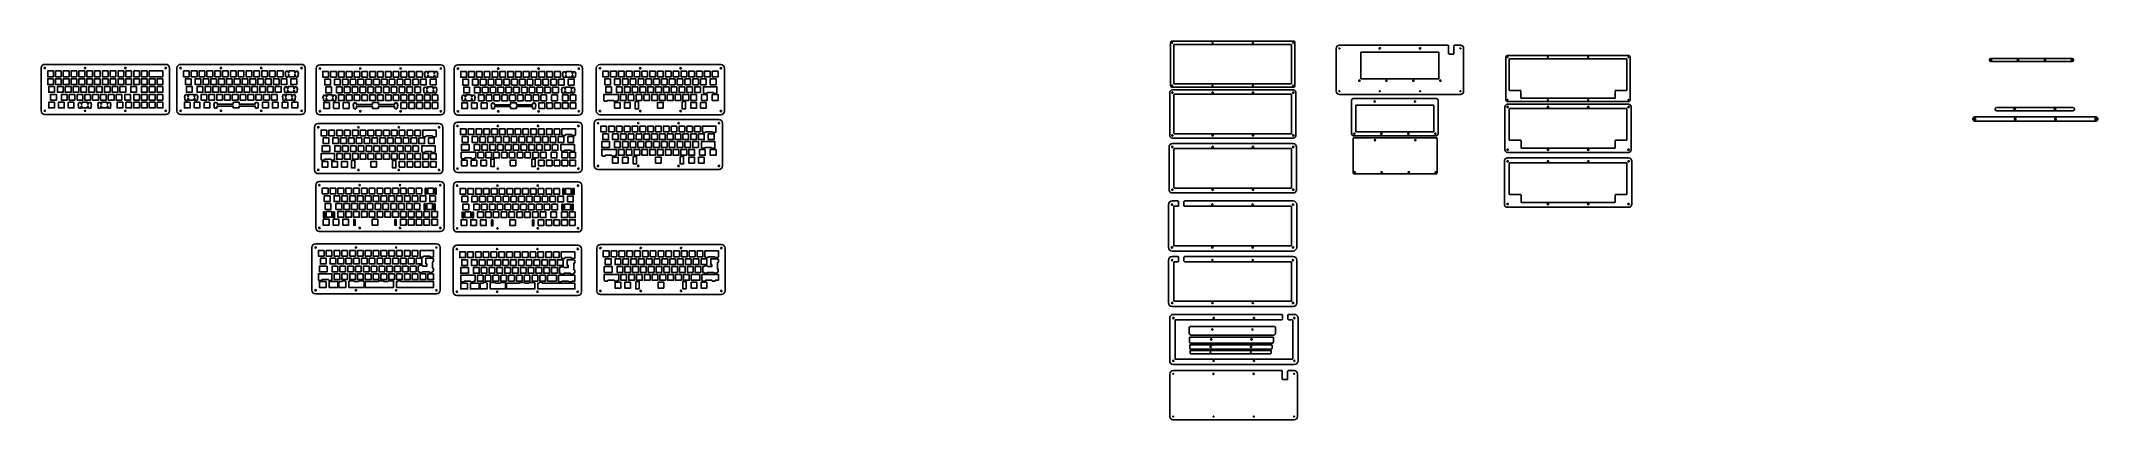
# Model space of a CAD drawing. Extents: x -370 to 4642, y -10696 to -9773.
import ezdxf

# ---------------------------------------------------------------- set-up
doc = ezdxf.new("R2010")
doc.units = 0
doc.header["$MEASUREMENT"] = 0

msp = doc.modelspace()

# ---------------------------------------------------------------- linework, layer by layer
at = {"linetype": 'Continuous'}
for points in [[(2681, -9772.7), (2386.3, -9772.7, 0.414214), (2382.3, -9776.7), (2382.3, -9880.9, 0.414214), (2386.3, -9884.9), (2681, -9884.9, 0.414214), (2685, -9880.9), (2685, -9776.7, 0.414214)], [(2676, -9780.7), (2391.3, -9780.7, 0.414214), (2390.3, -9781.7), (2390.3, -9875.9, 0.414214), (2391.3, -9876.9), (2676, -9876.9, 0.414214), (2677, -9875.9), (2677, -9781.7, 0.414214)], [(2785.8, -9894.8), (2785.8, -9790.6, -0.414214), (2793.8, -9782.6), (3057.7, -9782.6, -0.414214), (3059.7, -9784.6), (3059.7, -9802.6, 0.414214), (3061.7, -9804.6), (3070.7, -9804.6, 0.414214), (3072.7, -9802.6), (3072.7, -9784.6, -0.414214), (3074.7, -9782.6), (3088.5, -9782.6, -0.414214), (3096.5, -9790.6), (3096.5, -9894.8, -0.414214), (3088.5, -9902.8), (2793.8, -9902.8, -0.414214)], [(2846, -9864.1), (2846, -9800.1, -0.414214), (2846.5, -9799.6), (3035.8, -9799.6, -0.414214), (3036.3, -9800.1), (3036.3, -9864.1, -0.414214), (3035.8, -9864.6), (2846.5, -9864.6, -0.414214)], [(3498.2, -9807.7), (3203.5, -9807.7, 0.414214), (3199.5, -9811.7), (3199.5, -9915.9, 0.414214), (3203.5, -9919.9), (3498.2, -9919.9, 0.414214), (3502.2, -9915.9), (3502.2, -9811.7, 0.414214)], [(3466.7, -9892.9), (3493.2, -9892.9, 0.414214), (3494.2, -9891.9), (3494.2, -9816.7, 0.414214), (3493.2, -9815.7), (3208.5, -9815.7, 0.414214), (3207.5, -9816.7), (3207.5, -9891.9, 0.414214), (3208.5, -9892.9), (3235.1, -9892.9, -0.414214), (3236.1, -9893.9), (3236.1, -9910.9, 0.414214), (3237.1, -9911.9), (3464.7, -9911.9, 0.414214), (3465.7, -9910.9), (3465.7, -9893.9, -0.414214)], [(4381.6, -9822.2), (4579.1, -9822.2, 1), (4579.1, -9815.2), (4381.6, -9815.2, 1)], [(-66.7, -9829.4), (-361.4, -9829.4, 0.414214), (-370.4, -9838.4), (-370.4, -9942.6, 0.414214), (-361.4, -9951.6), (-66.7, -9951.6, 0.414214), (-57.7, -9942.6), (-57.7, -9838.4, 0.414214)], [(264.3, -9829.4), (-30.4, -9829.4, 0.414214), (-39.4, -9838.4), (-39.4, -9942.6, 0.414214), (-30.4, -9951.6), (264.3, -9951.6, 0.414214), (273.3, -9942.6), (273.3, -9838.4, 0.414214)], [(603.8, -9830.4), (309.1, -9830.4, 0.414214), (300.1, -9839.4), (300.1, -9943.6, 0.414214), (309.1, -9952.6), (603.8, -9952.6, 0.414214), (612.8, -9943.6), (612.8, -9839.4, 0.414214)], [(940.1, -9830.7), (645.4, -9830.7, 0.414214), (636.4, -9839.7), (636.4, -9943.9, 0.414214), (645.4, -9952.9), (940.1, -9952.9, 0.414214), (949.1, -9943.9), (949.1, -9839.7, 0.414214)], [(1286.3, -9829.9), (991.6, -9829.9, 0.414214), (982.6, -9838.9), (982.6, -9943.1, 0.414214), (991.6, -9952.1), (1286.3, -9952.1, 0.414214), (1295.3, -9943.1), (1295.3, -9838.9, 0.414214)], [(2681.2, -9891.7), (2386.5, -9891.7, 0.414214), (2380, -9898.2), (2380, -10002.4, 0.414214), (2386.5, -10008.9), (2681.2, -10008.9, 0.414214), (2687.7, -10002.4), (2687.7, -9898.2, 0.414214)], [(2676.2, -9902.2), (2391.5, -9902.2, 0.414214), (2390.5, -9903.2), (2390.5, -9997.4, 0.414214), (2391.5, -9998.4), (2676.2, -9998.4, 0.414214), (2677.2, -9997.4), (2677.2, -9903.2, 0.414214)], [(2823.4, -9915.9), (2823.4, -9998.2, 0.414214), (2829.1, -10003.9), (3028.4, -10003.9, 0.414214), (3034.1, -9998.2), (3034.1, -9915.9, 0.414214), (3031.1, -9912.9), (2826.4, -9912.9, 0.414214)], [(599.6, -9973.5), (304.9, -9973.5, 0.414214), (295.9, -9982.5), (295.9, -10086.7, 0.414214), (304.9, -10095.7), (599.6, -10095.7, 0.414214), (608.6, -10086.7), (608.6, -9982.5, 0.414214)], [(939.1, -9970.3), (644.4, -9970.3, 0.414214), (635.4, -9979.3), (635.4, -10083.5, 0.414214), (644.4, -10092.5), (939.1, -10092.5, 0.414214), (948.1, -10083.5), (948.1, -9979.3, 0.414214)], [(1281.4, -9963.6), (986.7, -9963.6, 0.414214), (977.7, -9972.6), (977.7, -10076.8, 0.414214), (986.7, -10085.8), (1281.4, -10085.8, 0.414214), (1290.4, -10076.8), (1290.4, -9972.6, 0.414214)], [(3023.4, -9928.9), (2834.1, -9928.9, 0.414214), (2833.6, -9929.4), (2833.6, -9993.4, 0.414214), (2834.1, -9993.9), (3023.4, -9993.9, 0.414214), (3023.9, -9993.4), (3023.9, -9929.4, 0.414214)], [(3498.4, -9926.7), (3203.7, -9926.7, 0.414214), (3197.2, -9933.2), (3197.2, -10037.4, 0.414214), (3203.7, -10043.9), (3498.4, -10043.9, 0.414214), (3504.9, -10037.4), (3504.9, -9933.2, 0.414214)], [(3466.9, -10014.4), (3493.4, -10014.4, 0.414214), (3494.4, -10013.4), (3494.4, -9938.2, 0.414214), (3493.4, -9937.2), (3208.7, -9937.2, 0.414214), (3207.7, -9938.2), (3207.7, -10013.4, 0.414214), (3208.7, -10014.4), (3235.3, -10014.4, -0.414214), (3236.3, -10015.4), (3236.3, -10032.4, 0.414214), (3237.3, -10033.4), (3464.9, -10033.4, 0.414214), (3465.9, -10032.4), (3465.9, -10015.4, -0.414214)], [(4342.4, -9957.4), (4637.1, -9957.4, -1), (4637.1, -9967.4), (4342.4, -9967.4, -1)], [(4395.6, -9942.5), (4581.4, -9942.5, 1), (4581.4, -9934.5), (4395.6, -9934.5, 1)], [(2681.2, -10022.6), (2386.5, -10022.6, 0.414214), (2378.5, -10030.6), (2378.5, -10134.8, 0.414214), (2386.5, -10142.8), (2681.2, -10142.8, 0.414214), (2689.2, -10134.8), (2689.2, -10030.6, 0.414214)], [(2827.3, -10010.1), (2827.3, -10092.5, 0.414214), (2830.9, -10096.1), (3028.4, -10096.1, 0.414214), (3032, -10092.5), (3032, -10010.1, 0.414214), (3030, -10008.1), (2829.3, -10008.1, 0.414214)], [(2676.2, -10034.6), (2391.5, -10034.6, 0.414214), (2390.5, -10035.6), (2390.5, -10129.8, 0.414214), (2391.5, -10130.8), (2676.2, -10130.8, 0.414214), (2677.2, -10129.8), (2677.2, -10035.6, 0.414214)], [(3498.4, -10057.5), (3203.7, -10057.5, 0.414214), (3195.7, -10065.5), (3195.7, -10169.7, 0.414214), (3203.7, -10177.7), (3498.4, -10177.7, 0.414214), (3506.4, -10169.7), (3506.4, -10065.5, 0.414214)], [(3466.8, -10146.8), (3493.4, -10146.8, 0.414214), (3494.4, -10145.8), (3494.4, -10070.5, 0.414214), (3493.4, -10069.5), (3208.7, -10069.5, 0.414214), (3207.7, -10070.5), (3207.7, -10145.8, 0.414214), (3208.7, -10146.8), (3235.3, -10146.8, -0.414214), (3236.3, -10147.8), (3236.3, -10164.7, 0.414214), (3237.3, -10165.7), (3464.8, -10165.7, 0.414214), (3465.8, -10164.7), (3465.8, -10147.8, -0.414214)], [(602.6, -10114.6), (307.9, -10114.6, 0.414214), (298.9, -10123.6), (298.9, -10227.8, 0.414214), (307.9, -10236.8), (602.6, -10236.8, 0.414214), (611.6, -10227.8), (611.6, -10123.6, 0.414214)], [(938.3, -10115.6), (643.6, -10115.6, 0.414214), (634.6, -10124.6), (634.6, -10228.8, 0.414214), (643.6, -10237.8), (938.3, -10237.8, 0.414214), (947.3, -10228.8), (947.3, -10124.6, 0.414214)], [(2416.7, -10162.2), (2680.6, -10162.2, -0.414214), (2689.6, -10171.2), (2689.6, -10275.4, -0.414214), (2680.6, -10284.4), (2385.9, -10284.4, -0.414214), (2376.9, -10275.4), (2376.9, -10171.2, -0.414214), (2385.9, -10162.2), (2399.7, -10162.2, -0.414214), (2401.7, -10164.2), (2401.7, -10173.2, -0.414214), (2399.7, -10175.2), (2390.9, -10175.2, 0.414214), (2389.9, -10176.2), (2389.9, -10270.4, 0.414214), (2390.9, -10271.4), (2675.6, -10271.4, 0.414214), (2676.6, -10270.4), (2676.6, -10176.2, 0.414214), (2675.6, -10175.2), (2416.7, -10175.2, -0.414214), (2414.7, -10173.2), (2414.7, -10164.2, -0.414214)], [(593.1, -10266.6), (298.4, -10266.6, 0.414214), (289.4, -10275.6), (289.4, -10379.8, 0.414214), (298.4, -10388.8), (593.1, -10388.8, 0.414214), (602.1, -10379.8), (602.1, -10275.6, 0.414214)], [(937.5, -10270.3), (642.8, -10270.3, 0.414214), (633.8, -10279.3), (633.8, -10383.5, 0.414214), (642.8, -10392.5), (937.5, -10392.5, 0.414214), (946.5, -10383.5), (946.5, -10279.3, 0.414214)], [(1287.4, -10268.2), (992.7, -10268.2, 0.414214), (983.7, -10277.2), (983.7, -10381.4, 0.414214), (992.7, -10390.4), (1287.4, -10390.4, 0.414214), (1296.4, -10381.4), (1296.4, -10277.2, 0.414214)], [(2416.9, -10297.5), (2680.8, -10297.5, -0.414214), (2689.8, -10306.5), (2689.8, -10410.7, -0.414214), (2680.8, -10419.7), (2386.1, -10419.7, -0.414214), (2377.1, -10410.7), (2377.1, -10306.5, -0.414214), (2386.1, -10297.5), (2399.9, -10297.5, -0.414214), (2401.9, -10299.5), (2401.9, -10308.5, -0.414214), (2399.9, -10310.5), (2391.1, -10310.5, 0.414214), (2390.1, -10311.5), (2390.1, -10405.7, 0.414214), (2391.1, -10406.7), (2675.8, -10406.7, 0.414214), (2676.8, -10405.7), (2676.8, -10311.5, 0.414214), (2675.8, -10310.5), (2416.9, -10310.5, -0.414214), (2414.9, -10308.5), (2414.9, -10299.5, -0.414214)], [(2653, -10438.6), (2389.1, -10438.6, 0.414214), (2380.1, -10447.6), (2380.1, -10551.8, 0.414214), (2389.1, -10560.8), (2683.8, -10560.8, 0.414214), (2692.8, -10551.8), (2692.8, -10447.6, 0.414214), (2683.8, -10438.6), (2670, -10438.6, 0.414214), (2668, -10440.6), (2668, -10449.6, 0.414214), (2670, -10451.6), (2678.8, -10451.6, -0.414214), (2679.8, -10452.6), (2679.8, -10546.8, -0.414214), (2678.8, -10547.8), (2394.1, -10547.8, -0.414214), (2393.1, -10546.8), (2393.1, -10452.6, -0.414214), (2394.1, -10451.6), (2653, -10451.6, 0.414214), (2655, -10449.6), (2655, -10440.6, 0.414214)], [(2638.2, -10471.5, 0.414214), (2635.2, -10468.5), (2430.5, -10468.5, 0.414214), (2427.5, -10471.5), (2427.5, -10483.8, 0.414214), (2433.2, -10489.5), (2632.5, -10489.5, 0.414214), (2638.2, -10483.8)], [(2632.9, -10495.8, 0.414214), (2630.9, -10493.8), (2430.2, -10493.8, 0.414214), (2428.2, -10495.8), (2428.2, -10505.2, 0.414214), (2431.8, -10508.8), (2629.3, -10508.8, 0.414214), (2632.9, -10505.2)], [(2629.5, -10514, 0.414214), (2628, -10512.5), (2430.3, -10512.5, 0.414214), (2428.8, -10514), (2428.8, -10521.3, 0.414214), (2431, -10523.5), (2627.3, -10523.5, 0.414214), (2629.5, -10521.3)], [(2380.5, -10687.8), (2380.5, -10583.6, -0.414214), (2388.5, -10575.6), (2652.4, -10575.6, -0.414214), (2654.4, -10577.6), (2654.4, -10595.6, 0.414214), (2656.4, -10597.6), (2665.4, -10597.6, 0.414214), (2667.4, -10595.6), (2667.4, -10577.6, -0.414214), (2669.4, -10575.6), (2683.2, -10575.6, -0.414214), (2691.2, -10583.6), (2691.2, -10687.8, -0.414214), (2683.2, -10695.8), (2388.5, -10695.8, -0.414214)], [(2626.2, -10526.7), (2430.9, -10526.7, 0.414214), (2429.7, -10527.9), (2429.7, -10532.9, 0.414214), (2431.5, -10534.7), (2625.6, -10534.7, 0.414214), (2627.4, -10532.9), (2627.4, -10527.9, 0.414214)]]:
    msp.add_lwpolyline(points, format="xyb", close=True, dxfattribs=at)
at = {"color": 0}
for points in [[(-340.4, -9845.4), (-340.4, -9859.4), (-354.4, -9859.4), (-354.4, -9845.4)], [(-340.4, -9864.5), (-340.4, -9878.5), (-354.4, -9878.5), (-354.4, -9864.5)], [(-321.3, -9845.4), (-321.3, -9859.4), (-335.3, -9859.4), (-335.3, -9845.4)], [(-321.3, -9864.5), (-321.3, -9878.5), (-335.3, -9878.5), (-335.3, -9864.5)], [(-302.3, -9845.4), (-302.3, -9859.4), (-316.3, -9859.4), (-316.3, -9845.4)], [(-302.3, -9864.5), (-302.3, -9878.5), (-316.3, -9878.5), (-316.3, -9864.5)], [(-283.2, -9845.4), (-283.2, -9859.4), (-297.2, -9859.4), (-297.2, -9845.4)], [(-283.2, -9864.5), (-283.2, -9878.5), (-297.2, -9878.5), (-297.2, -9864.5)], [(-264.2, -9845.4), (-264.2, -9859.4), (-278.2, -9859.4), (-278.2, -9845.4)], [(-264.2, -9864.5), (-264.2, -9878.5), (-278.2, -9878.5), (-278.2, -9864.5)], [(-245.1, -9845.4), (-245.1, -9859.4), (-259.1, -9859.4), (-259.1, -9845.4)], [(-245.1, -9864.5), (-245.1, -9878.5), (-259.1, -9878.5), (-259.1, -9864.5)], [(-226.1, -9845.4), (-226.1, -9859.4), (-240.1, -9859.4), (-240.1, -9845.4)], [(-226.1, -9864.5), (-226.1, -9878.5), (-240.1, -9878.5), (-240.1, -9864.5)], [(-207, -9845.4), (-207, -9859.4), (-221, -9859.4), (-221, -9845.4)], [(-207, -9864.5), (-207, -9878.5), (-221, -9878.5), (-221, -9864.5)], [(-188, -9845.4), (-188, -9859.4), (-202, -9859.4), (-202, -9845.4)], [(-188, -9864.5), (-188, -9878.5), (-202, -9878.5), (-202, -9864.5)], [(-168.9, -9845.4), (-168.9, -9859.4), (-182.9, -9859.4), (-182.9, -9845.4)], [(-168.9, -9864.5), (-168.9, -9878.5), (-182.9, -9878.5), (-182.9, -9864.5)], [(-149.9, -9845.4), (-149.9, -9859.4), (-163.9, -9859.4), (-163.9, -9845.4)], [(-149.9, -9864.5), (-149.9, -9878.5), (-163.9, -9878.5), (-163.9, -9864.5)], [(-130.8, -9845.4), (-130.8, -9859.4), (-144.8, -9859.4), (-144.8, -9845.4)], [(-130.8, -9864.5), (-130.8, -9878.5), (-144.8, -9878.5), (-144.8, -9864.5)], [(-111.8, -9845.4), (-111.8, -9859.4), (-125.8, -9859.4), (-125.8, -9845.4)], [(-111.8, -9864.5), (-111.8, -9878.5), (-125.8, -9878.5), (-125.8, -9864.5)], [(-73.7, -9845.4), (-73.7, -9859.4), (-106.7, -9859.4), (-106.7, -9845.4)], [(-92.7, -9864.5), (-92.7, -9878.5), (-106.7, -9878.5), (-106.7, -9864.5)], [(-73.7, -9864.5), (-73.7, -9878.5), (-87.7, -9878.5), (-87.7, -9864.5)], [(-9.4, -9845.4), (-9.4, -9859.4), (-23.4, -9859.4), (-23.4, -9845.4)], [(-4.7, -9864.5), (-4.7, -9878.5), (-18.7, -9878.5), (-18.7, -9864.5)], [(9.6, -9845.4), (9.6, -9859.4), (-4.4, -9859.4), (-4.4, -9845.4)], [(19.1, -9864.5), (19.1, -9878.5), (5.1, -9878.5), (5.1, -9864.5)], [(28.7, -9845.4), (28.7, -9859.4), (14.7, -9859.4), (14.7, -9845.4)], [(38.2, -9864.5), (38.2, -9878.5), (24.2, -9878.5), (24.2, -9864.5)], [(47.7, -9845.4), (47.7, -9859.4), (33.7, -9859.4), (33.7, -9845.4)], [(57.2, -9864.5), (57.2, -9878.5), (43.2, -9878.5), (43.2, -9864.5)], [(66.8, -9845.4), (66.8, -9859.4), (52.8, -9859.4), (52.8, -9845.4)], [(76.3, -9864.5), (76.3, -9878.5), (62.3, -9878.5), (62.3, -9864.5)], [(85.8, -9845.4), (85.8, -9859.4), (71.8, -9859.4), (71.8, -9845.4)], [(95.3, -9864.5), (95.3, -9878.5), (81.3, -9878.5), (81.3, -9864.5)], [(104.9, -9845.4), (104.9, -9859.4), (90.9, -9859.4), (90.9, -9845.4)], [(114.4, -9864.5), (114.4, -9878.5), (100.4, -9878.5), (100.4, -9864.5)], [(123.9, -9845.4), (123.9, -9859.4), (109.9, -9859.4), (109.9, -9845.4)], [(133.4, -9864.5), (133.4, -9878.5), (119.4, -9878.5), (119.4, -9864.5)], [(143, -9845.4), (143, -9859.4), (129, -9859.4), (129, -9845.4)], [(152.5, -9864.5), (152.5, -9878.5), (138.5, -9878.5), (138.5, -9864.5)], [(162, -9845.4), (162, -9859.4), (148, -9859.4), (148, -9845.4)], [(171.5, -9864.5), (171.5, -9878.5), (157.5, -9878.5), (157.5, -9864.5)], [(181.1, -9845.4), (181.1, -9859.4), (167.1, -9859.4), (167.1, -9845.4)], [(190.6, -9864.5), (190.6, -9878.5), (176.6, -9878.5), (176.6, -9864.5)], [(200.1, -9845.4), (200.1, -9859.4), (186.1, -9859.4), (186.1, -9845.4)], [(209.6, -9864.5), (209.6, -9878.5), (195.6, -9878.5), (195.6, -9864.5)], [(219.2, -9845.4), (219.2, -9859.4), (205.2, -9859.4), (205.2, -9845.4)], [(228.7, -9864.5), (228.7, -9878.5), (214.7, -9878.5), (214.7, -9864.5)], [(233.7, -9850.1), (232.2, -9850.1), (232.2, -9846.9), (230.5, -9846.9), (230.5, -9846), (227.2, -9846), (227.2, -9846.9), (225.5, -9846.9), (225.5, -9850.1), (224.6, -9850.1), (224.6, -9852.9), (225.5, -9852.9), (225.5, -9859.2), (227.2, -9859.2), (227.2, -9860.2), (230.5, -9860.2), (230.5, -9859.2), (232.2, -9859.2), (232.2, -9854.7), (233.7, -9854.7), (233.7, -9859.4), (247.7, -9859.4), (247.7, -9854.7), (249.3, -9854.7), (249.3, -9859.2), (251, -9859.2), (251, -9860.2), (254.3, -9860.2), (254.3, -9859.2), (256, -9859.2), (256, -9852.9), (256.8, -9852.9), (256.8, -9850.1), (256, -9850.1), (256, -9846.9), (254.3, -9846.9), (254.3, -9846), (251, -9846), (251, -9846.9), (249.3, -9846.9), (249.3, -9850.1), (247.7, -9850.1), (247.7, -9845.4), (233.7, -9845.4)], [(252.5, -9864.5), (252.5, -9878.5), (238.5, -9878.5), (238.5, -9864.5)], [(330.1, -9846.4), (330.1, -9860.4), (316.1, -9860.4), (316.1, -9846.4)], [(334.9, -9865.5), (334.9, -9879.5), (320.9, -9879.5), (320.9, -9865.5)], [(349.2, -9846.4), (349.2, -9860.4), (335.2, -9860.4), (335.2, -9846.4)], [(358.7, -9865.5), (358.7, -9879.5), (344.7, -9879.5), (344.7, -9865.5)], [(368.2, -9846.4), (368.2, -9860.4), (354.2, -9860.4), (354.2, -9846.4)], [(377.7, -9865.5), (377.7, -9879.5), (363.7, -9879.5), (363.7, -9865.5)], [(387.3, -9846.4), (387.3, -9860.4), (373.3, -9860.4), (373.3, -9846.4)], [(396.8, -9865.5), (396.8, -9879.5), (382.8, -9879.5), (382.8, -9865.5)], [(406.3, -9846.4), (406.3, -9860.4), (392.3, -9860.4), (392.3, -9846.4)], [(415.8, -9865.5), (415.8, -9879.5), (401.8, -9879.5), (401.8, -9865.5)], [(425.4, -9846.4), (425.4, -9860.4), (411.4, -9860.4), (411.4, -9846.4)], [(434.9, -9865.5), (434.9, -9879.5), (420.9, -9879.5), (420.9, -9865.5)], [(444.4, -9846.4), (444.4, -9860.4), (430.4, -9860.4), (430.4, -9846.4)], [(453.9, -9865.5), (453.9, -9879.5), (439.9, -9879.5), (439.9, -9865.5)], [(463.5, -9846.4), (463.5, -9860.4), (449.5, -9860.4), (449.5, -9846.4)], [(473, -9865.5), (473, -9879.5), (459, -9879.5), (459, -9865.5)], [(482.5, -9846.4), (482.5, -9860.4), (468.5, -9860.4), (468.5, -9846.4)], [(492, -9865.5), (492, -9879.5), (478, -9879.5), (478, -9865.5)], [(501.6, -9846.4), (501.6, -9860.4), (487.6, -9860.4), (487.6, -9846.4)], [(511.1, -9865.5), (511.1, -9879.5), (497.1, -9879.5), (497.1, -9865.5)], [(520.6, -9846.4), (520.6, -9860.4), (506.6, -9860.4), (506.6, -9846.4)], [(530.1, -9865.5), (530.1, -9879.5), (516.1, -9879.5), (516.1, -9865.5)], [(539.7, -9846.4), (539.7, -9860.4), (525.7, -9860.4), (525.7, -9846.4)], [(549.2, -9865.5), (549.2, -9879.5), (535.2, -9879.5), (535.2, -9865.5)], [(558.7, -9846.4), (558.7, -9860.4), (544.7, -9860.4), (544.7, -9846.4)], [(568.2, -9865.5), (568.2, -9879.5), (554.2, -9879.5), (554.2, -9865.5)], [(573.3, -9851.1), (571.8, -9851.1), (571.8, -9847.9), (570, -9847.9), (570, -9847), (566.7, -9847), (566.7, -9847.9), (565, -9847.9), (565, -9851.1), (564.2, -9851.1), (564.2, -9853.9), (565, -9853.9), (565, -9860.2), (566.7, -9860.2), (566.7, -9861.2), (570, -9861.2), (570, -9860.2), (571.8, -9860.2), (571.8, -9855.7), (573.3, -9855.7), (573.3, -9860.4), (587.3, -9860.4), (587.3, -9855.7), (588.8, -9855.7), (588.8, -9860.2), (590.5, -9860.2), (590.5, -9861.2), (593.8, -9861.2), (593.8, -9860.2), (595.6, -9860.2), (595.6, -9853.9), (596.4, -9853.9), (596.4, -9851.1), (595.6, -9851.1), (595.6, -9847.9), (593.8, -9847.9), (593.8, -9847), (590.5, -9847), (590.5, -9847.9), (588.8, -9847.9), (588.8, -9851.1), (587.3, -9851.1), (587.3, -9846.4), (573.3, -9846.4)], [(592.1, -9865.5), (592.1, -9879.5), (578.1, -9879.5), (578.1, -9865.5)], [(666.4, -9846.7), (666.4, -9860.7), (652.4, -9860.7), (652.4, -9846.7)], [(671.1, -9865.8), (671.1, -9879.8), (657.1, -9879.8), (657.1, -9865.8)], [(685.4, -9846.7), (685.4, -9860.7), (671.4, -9860.7), (671.4, -9846.7)], [(695, -9865.8), (695, -9879.8), (681, -9879.8), (681, -9865.8)], [(704.5, -9846.7), (704.5, -9860.7), (690.5, -9860.7), (690.5, -9846.7)], [(714, -9865.8), (714, -9879.8), (700, -9879.8), (700, -9865.8)], [(723.5, -9846.7), (723.5, -9860.7), (709.5, -9860.7), (709.5, -9846.7)], [(733.1, -9865.8), (733.1, -9879.8), (719.1, -9879.8), (719.1, -9865.8)], [(742.6, -9846.7), (742.6, -9860.7), (728.6, -9860.7), (728.6, -9846.7)], [(752.1, -9865.8), (752.1, -9879.8), (738.1, -9879.8), (738.1, -9865.8)], [(761.6, -9846.7), (761.6, -9860.7), (747.6, -9860.7), (747.6, -9846.7)], [(771.2, -9865.8), (771.2, -9879.8), (757.2, -9879.8), (757.2, -9865.8)], [(780.7, -9846.7), (780.7, -9860.7), (766.7, -9860.7), (766.7, -9846.7)], [(790.2, -9865.8), (790.2, -9879.8), (776.2, -9879.8), (776.2, -9865.8)], [(799.7, -9846.7), (799.7, -9860.7), (785.7, -9860.7), (785.7, -9846.7)], [(809.3, -9865.8), (809.3, -9879.8), (795.3, -9879.8), (795.3, -9865.8)], [(818.8, -9846.7), (818.8, -9860.7), (804.8, -9860.7), (804.8, -9846.7)], [(828.3, -9865.8), (828.3, -9879.8), (814.3, -9879.8), (814.3, -9865.8)], [(837.8, -9846.7), (837.8, -9860.7), (823.8, -9860.7), (823.8, -9846.7)], [(847.4, -9865.8), (847.4, -9879.8), (833.4, -9879.8), (833.4, -9865.8)], [(856.9, -9846.7), (856.9, -9860.7), (842.9, -9860.7), (842.9, -9846.7)], [(866.4, -9865.8), (866.4, -9879.8), (852.4, -9879.8), (852.4, -9865.8)], [(875.9, -9846.7), (875.9, -9860.7), (861.9, -9860.7), (861.9, -9846.7)], [(885.5, -9865.8), (885.5, -9879.8), (871.5, -9879.8), (871.5, -9865.8)], [(895, -9846.7), (895, -9860.7), (881, -9860.7), (881, -9846.7)], [(904.5, -9865.8), (904.5, -9879.8), (890.5, -9879.8), (890.5, -9865.8)], [(909.6, -9851.4), (908, -9851.4), (908, -9848.2), (906.3, -9848.2), (906.3, -9847.3), (903, -9847.3), (903, -9848.2), (901.3, -9848.2), (901.3, -9851.4), (900.5, -9851.4), (900.5, -9854.2), (901.3, -9854.2), (901.3, -9860.5), (903, -9860.5), (903, -9861.5), (906.3, -9861.5), (906.3, -9860.5), (908, -9860.5), (908, -9856), (909.6, -9856), (909.6, -9860.7), (923.6, -9860.7), (923.6, -9856), (925.1, -9856), (925.1, -9860.5), (926.8, -9860.5), (926.8, -9861.5), (930.1, -9861.5), (930.1, -9860.5), (931.8, -9860.5), (931.8, -9854.2), (932.7, -9854.2), (932.7, -9851.4), (931.8, -9851.4), (931.8, -9848.2), (930.1, -9848.2), (930.1, -9847.3), (926.8, -9847.3), (926.8, -9848.2), (925.1, -9848.2), (925.1, -9851.4), (923.6, -9851.4), (923.6, -9846.7), (909.6, -9846.7)], [(928.3, -9865.8), (928.3, -9879.8), (914.3, -9879.8), (914.3, -9865.8)], [(1012.6, -9845.9), (1012.6, -9859.9), (998.6, -9859.9), (998.6, -9845.9)], [(1017.3, -9865), (1017.3, -9879), (1003.3, -9879), (1003.3, -9865)], [(1031.6, -9845.9), (1031.6, -9859.9), (1017.6, -9859.9), (1017.6, -9845.9)], [(1041.2, -9865), (1041.2, -9879), (1027.2, -9879), (1027.2, -9865)], [(1050.7, -9845.9), (1050.7, -9859.9), (1036.7, -9859.9), (1036.7, -9845.9)], [(1060.2, -9865), (1060.2, -9879), (1046.2, -9879), (1046.2, -9865)], [(1069.7, -9845.9), (1069.7, -9859.9), (1055.7, -9859.9), (1055.7, -9845.9)], [(1079.3, -9865), (1079.3, -9879), (1065.3, -9879), (1065.3, -9865)], [(1088.8, -9845.9), (1088.8, -9859.9), (1074.8, -9859.9), (1074.8, -9845.9)], [(1098.3, -9865), (1098.3, -9879), (1084.3, -9879), (1084.3, -9865)], [(1107.8, -9845.9), (1107.8, -9859.9), (1093.8, -9859.9), (1093.8, -9845.9)], [(1117.4, -9865), (1117.4, -9879), (1103.4, -9879), (1103.4, -9865)], [(1126.9, -9845.9), (1126.9, -9859.9), (1112.9, -9859.9), (1112.9, -9845.9)], [(1136.4, -9865), (1136.4, -9879), (1122.4, -9879), (1122.4, -9865)], [(1145.9, -9845.9), (1145.9, -9859.9), (1131.9, -9859.9), (1131.9, -9845.9)], [(1155.5, -9865), (1155.5, -9879), (1141.5, -9879), (1141.5, -9865)], [(1165, -9845.9), (1165, -9859.9), (1151, -9859.9), (1151, -9845.9)], [(1174.5, -9865), (1174.5, -9879), (1160.5, -9879), (1160.5, -9865)], [(1184, -9845.9), (1184, -9859.9), (1170, -9859.9), (1170, -9845.9)], [(1193.6, -9865), (1193.6, -9879), (1179.6, -9879), (1179.6, -9865)], [(1203.1, -9845.9), (1203.1, -9859.9), (1189.1, -9859.9), (1189.1, -9845.9)], [(1212.6, -9865), (1212.6, -9879), (1198.6, -9879), (1198.6, -9865)], [(1222.1, -9845.9), (1222.1, -9859.9), (1208.1, -9859.9), (1208.1, -9845.9)], [(1231.7, -9865), (1231.7, -9879), (1217.7, -9879), (1217.7, -9865)], [(1241.2, -9845.9), (1241.2, -9859.9), (1227.2, -9859.9), (1227.2, -9845.9)], [(1250.7, -9865), (1250.7, -9879), (1236.7, -9879), (1236.7, -9865)], [(1260.2, -9845.9), (1260.2, -9859.9), (1246.2, -9859.9), (1246.2, -9845.9)], [(1274.5, -9865), (1274.5, -9879), (1260.5, -9879), (1260.5, -9865)], [(1279.3, -9845.9), (1279.3, -9859.9), (1265.3, -9859.9), (1265.3, -9845.9)], [(-338, -9883.5), (-338, -9897.5), (-352, -9897.5), (-352, -9883.5)], [(-338, -9921.6), (-338, -9935.6), (-352, -9935.6), (-352, -9921.6)], [(-333.2, -9902.6), (-333.2, -9916.6), (-347.2, -9916.6), (-347.2, -9902.6)], [(-316.6, -9883.5), (-316.6, -9897.5), (-330.6, -9897.5), (-330.6, -9883.5)], [(-314.2, -9921.6), (-314.2, -9935.6), (-328.2, -9935.6), (-328.2, -9921.6)], [(-307, -9902.6), (-307, -9916.6), (-321, -9916.6), (-321, -9902.6)], [(-297.5, -9883.5), (-297.5, -9897.5), (-311.5, -9897.5), (-311.5, -9883.5)], [(-290.4, -9921.6), (-290.4, -9935.6), (-304.4, -9935.6), (-304.4, -9921.6)], [(-288, -9902.6), (-288, -9916.6), (-302, -9916.6), (-302, -9902.6)], [(-278.5, -9883.5), (-278.5, -9897.5), (-292.5, -9897.5), (-292.5, -9883.5)], [(-268.9, -9902.6), (-268.9, -9916.6), (-282.9, -9916.6), (-282.9, -9902.6)], [(-271, -9926.3), (-272.5, -9926.3), (-272.5, -9923.1), (-274.3, -9923.1), (-274.3, -9922.2), (-277.6, -9922.2), (-277.6, -9923.1), (-279.3, -9923.1), (-279.3, -9926.3), (-280.1, -9926.3), (-280.1, -9929.1), (-279.3, -9929.1), (-279.3, -9935.4), (-277.6, -9935.4), (-277.6, -9936.4), (-274.3, -9936.4), (-274.3, -9935.4), (-272.5, -9935.4), (-272.5, -9930.9), (-271, -9930.9), (-271, -9935.6), (-257, -9935.6), (-257, -9930.9), (-255.5, -9930.9), (-255.5, -9935.4), (-253.8, -9935.4), (-253.8, -9936.4), (-250.5, -9936.4), (-250.5, -9935.4), (-248.7, -9935.4), (-248.7, -9929.1), (-247.9, -9929.1), (-247.9, -9926.3), (-248.7, -9926.3), (-248.7, -9923.1), (-250.5, -9923.1), (-250.5, -9922.2), (-253.8, -9922.2), (-253.8, -9923.1), (-255.5, -9923.1), (-255.5, -9926.3), (-257, -9926.3), (-257, -9921.6), (-271, -9921.6)], [(-259.4, -9883.5), (-259.4, -9897.5), (-273.4, -9897.5), (-273.4, -9883.5)], [(-249.9, -9902.6), (-249.9, -9916.6), (-263.9, -9916.6), (-263.9, -9902.6)], [(-240.4, -9883.5), (-240.4, -9897.5), (-254.4, -9897.5), (-254.4, -9883.5)], [(-230.8, -9902.6), (-230.8, -9916.6), (-244.8, -9916.6), (-244.8, -9902.6)], [(-221.3, -9883.5), (-221.3, -9897.5), (-235.3, -9897.5), (-235.3, -9883.5)], [(-223.4, -9926.3), (-224.9, -9926.3), (-224.9, -9923.1), (-226.6, -9923.1), (-226.6, -9922.2), (-229.9, -9922.2), (-229.9, -9923.1), (-231.7, -9923.1), (-231.7, -9926.3), (-232.5, -9926.3), (-232.5, -9929.1), (-231.7, -9929.1), (-231.7, -9935.4), (-229.9, -9935.4), (-229.9, -9936.4), (-226.6, -9936.4), (-226.6, -9935.4), (-224.9, -9935.4), (-224.9, -9930.9), (-223.4, -9930.9), (-223.4, -9935.6), (-209.4, -9935.6), (-209.4, -9930.9), (-207.9, -9930.9), (-207.9, -9935.4), (-206.1, -9935.4), (-206.1, -9936.4), (-202.8, -9936.4), (-202.8, -9935.4), (-201.1, -9935.4), (-201.1, -9929.1), (-200.3, -9929.1), (-200.3, -9926.3), (-201.1, -9926.3), (-201.1, -9923.1), (-202.8, -9923.1), (-202.8, -9922.2), (-206.1, -9922.2), (-206.1, -9923.1), (-207.9, -9923.1), (-207.9, -9926.3), (-209.4, -9926.3), (-209.4, -9921.6), (-223.4, -9921.6)], [(-211.8, -9902.6), (-211.8, -9916.6), (-225.8, -9916.6), (-225.8, -9902.6)], [(-202.3, -9883.5), (-202.3, -9897.5), (-216.3, -9897.5), (-216.3, -9883.5)], [(-192.7, -9902.6), (-192.7, -9916.6), (-206.7, -9916.6), (-206.7, -9902.6)], [(-183.2, -9883.5), (-183.2, -9897.5), (-197.2, -9897.5), (-197.2, -9883.5)], [(-173.7, -9902.6), (-173.7, -9916.6), (-187.7, -9916.6), (-187.7, -9902.6)], [(-171.3, -9921.6), (-171.3, -9935.6), (-185.3, -9935.6), (-185.3, -9921.6)], [(-164.2, -9883.5), (-164.2, -9897.5), (-178.2, -9897.5), (-178.2, -9883.5)], [(-152.2, -9902.6), (-152.2, -9916.6), (-166.2, -9916.6), (-166.2, -9902.6)], [(-149.9, -9921.6), (-149.9, -9935.6), (-163.9, -9935.6), (-163.9, -9921.6)], [(-138, -9883.5), (-138, -9897.5), (-152, -9897.5), (-152, -9883.5)], [(-130.8, -9902.6), (-130.8, -9916.6), (-144.8, -9916.6), (-144.8, -9902.6)], [(-130.8, -9921.6), (-130.8, -9935.6), (-144.8, -9935.6), (-144.8, -9921.6)], [(-111.8, -9883.5), (-111.8, -9897.5), (-125.8, -9897.5), (-125.8, -9883.5)], [(-111.8, -9902.6), (-111.8, -9916.6), (-125.8, -9916.6), (-125.8, -9902.6)], [(-111.8, -9921.6), (-111.8, -9935.6), (-125.8, -9935.6), (-125.8, -9921.6)], [(-92.7, -9883.5), (-92.7, -9897.5), (-106.7, -9897.5), (-106.7, -9883.5)], [(-92.7, -9902.6), (-92.7, -9916.6), (-106.7, -9916.6), (-106.7, -9902.6)], [(-92.7, -9921.6), (-92.7, -9935.6), (-106.7, -9935.6), (-106.7, -9921.6)], [(-73.7, -9883.5), (-73.7, -9897.5), (-87.7, -9897.5), (-87.7, -9883.5)], [(-73.7, -9902.6), (-73.7, -9916.6), (-87.7, -9916.6), (-87.7, -9902.6)], [(-73.7, -9921.6), (-73.7, -9935.6), (-87.7, -9935.6), (-87.7, -9921.6)], [(-7.1, -9921.6), (-7.1, -9935.6), (-21.1, -9935.6), (-21.1, -9921.6)], [(-11.5, -9907.3), (-13.1, -9907.3), (-13.1, -9904.1), (-14.8, -9904.1), (-14.8, -9903.1), (-18.1, -9903.1), (-18.1, -9904.1), (-19.8, -9904.1), (-19.8, -9907.3), (-20.6, -9907.3), (-20.6, -9910.1), (-19.8, -9910.1), (-19.8, -9916.4), (-18.1, -9916.4), (-18.1, -9917.3), (-14.8, -9917.3), (-14.8, -9916.4), (-13.1, -9916.4), (-13.1, -9911.9), (-11.5, -9911.9), (-11.5, -9916.6), (2.5, -9916.6), (2.5, -9911.9), (4, -9911.9), (4, -9916.4), (5.7, -9916.4), (5.7, -9917.3), (9, -9917.3), (9, -9916.4), (10.7, -9916.4), (10.7, -9910.1), (11.6, -9910.1), (11.6, -9907.3), (10.7, -9907.3), (10.7, -9904.1), (9, -9904.1), (9, -9903.1), (5.7, -9903.1), (5.7, -9904.1), (4, -9904.1), (4, -9907.3), (2.5, -9907.3), (2.5, -9902.6), (-11.5, -9902.6)], [(-2.3, -9883.5), (-2.3, -9897.5), (-16.3, -9897.5), (-16.3, -9883.5)], [(16.8, -9921.6), (16.8, -9935.6), (2.8, -9935.6), (2.8, -9921.6)], [(23.9, -9883.5), (23.9, -9897.5), (9.9, -9897.5), (9.9, -9883.5)], [(33.4, -9902.6), (33.4, -9916.6), (19.4, -9916.6), (19.4, -9902.6)], [(40.6, -9921.6), (40.6, -9935.6), (26.6, -9935.6), (26.6, -9921.6)], [(43, -9883.5), (43, -9897.5), (29, -9897.5), (29, -9883.5)], [(52.5, -9902.6), (52.5, -9916.6), (38.5, -9916.6), (38.5, -9902.6)], [(62, -9883.5), (62, -9897.5), (48, -9897.5), (48, -9883.5)], [(98, -9926.3), (58.4, -9926.3), (58.4, -9923.1), (56.7, -9923.1), (56.7, -9922.2), (53.4, -9922.2), (53.4, -9923.1), (51.6, -9923.1), (51.6, -9926.3), (50.8, -9926.3), (50.8, -9929.1), (51.6, -9929.1), (51.6, -9935.4), (53.4, -9935.4), (53.4, -9936.4), (56.7, -9936.4), (56.7, -9935.4), (58.4, -9935.4), (58.4, -9930.9), (98, -9930.9), (98, -9935.6), (112, -9935.6), (112, -9930.9), (151.6, -9930.9), (151.6, -9935.4), (153.4, -9935.4), (153.4, -9936.4), (156.7, -9936.4), (156.7, -9935.4), (158.4, -9935.4), (158.4, -9929.1), (159.2, -9929.1), (159.2, -9926.3), (158.4, -9926.3), (158.4, -9923.1), (156.7, -9923.1), (156.7, -9922.2), (153.4, -9922.2), (153.4, -9923.1), (151.6, -9923.1), (151.6, -9926.3), (112, -9926.3), (112, -9921.6), (98, -9921.6)], [(71.5, -9902.6), (71.5, -9916.6), (57.5, -9916.6), (57.5, -9902.6)], [(81.1, -9883.5), (81.1, -9897.5), (67.1, -9897.5), (67.1, -9883.5)], [(90.6, -9902.6), (90.6, -9916.6), (76.6, -9916.6), (76.6, -9902.6)], [(100.1, -9883.5), (100.1, -9897.5), (86.1, -9897.5), (86.1, -9883.5)], [(109.6, -9902.6), (109.6, -9916.6), (95.6, -9916.6), (95.6, -9902.6)], [(119.2, -9883.5), (119.2, -9897.5), (105.2, -9897.5), (105.2, -9883.5)], [(128.7, -9902.6), (128.7, -9916.6), (114.7, -9916.6), (114.7, -9902.6)], [(138.2, -9883.5), (138.2, -9897.5), (124.2, -9897.5), (124.2, -9883.5)], [(147.7, -9902.6), (147.7, -9916.6), (133.7, -9916.6), (133.7, -9902.6)], [(157.3, -9883.5), (157.3, -9897.5), (143.3, -9897.5), (143.3, -9883.5)], [(166.8, -9902.6), (166.8, -9916.6), (152.8, -9916.6), (152.8, -9902.6)], [(176.3, -9883.5), (176.3, -9897.5), (162.3, -9897.5), (162.3, -9883.5)], [(183.4, -9921.6), (183.4, -9935.6), (169.4, -9935.6), (169.4, -9921.6)], [(185.8, -9902.6), (185.8, -9916.6), (171.8, -9916.6), (171.8, -9902.6)], [(195.4, -9883.5), (195.4, -9897.5), (181.4, -9897.5), (181.4, -9883.5)], [(204.9, -9902.6), (204.9, -9916.6), (190.9, -9916.6), (190.9, -9902.6)], [(207.3, -9921.6), (207.3, -9935.6), (193.3, -9935.6), (193.3, -9921.6)], [(214.4, -9883.5), (214.4, -9897.5), (200.4, -9897.5), (200.4, -9883.5)], [(231.1, -9921.6), (231.1, -9935.6), (217.1, -9935.6), (217.1, -9921.6)], [(226.6, -9907.3), (225.1, -9907.3), (225.1, -9904.1), (223.3, -9904.1), (223.3, -9903.1), (220, -9903.1), (220, -9904.1), (218.3, -9904.1), (218.3, -9907.3), (217.5, -9907.3), (217.5, -9910.1), (218.3, -9910.1), (218.3, -9916.4), (220, -9916.4), (220, -9917.3), (223.3, -9917.3), (223.3, -9916.4), (225.1, -9916.4), (225.1, -9911.9), (226.6, -9911.9), (226.6, -9916.6), (240.6, -9916.6), (240.6, -9911.9), (242.1, -9911.9), (242.1, -9916.4), (243.8, -9916.4), (243.8, -9917.3), (247.1, -9917.3), (247.1, -9916.4), (248.9, -9916.4), (248.9, -9910.1), (249.7, -9910.1), (249.7, -9907.3), (248.9, -9907.3), (248.9, -9904.1), (247.1, -9904.1), (247.1, -9903.1), (243.8, -9903.1), (243.8, -9904.1), (242.1, -9904.1), (242.1, -9907.3), (240.6, -9907.3), (240.6, -9902.6), (226.6, -9902.6)], [(231.4, -9888.2), (229.8, -9888.2), (229.8, -9885), (228.1, -9885), (228.1, -9884.1), (224.8, -9884.1), (224.8, -9885), (223.1, -9885), (223.1, -9888.2), (222.3, -9888.2), (222.3, -9891), (223.1, -9891), (223.1, -9897.3), (224.8, -9897.3), (224.8, -9898.3), (228.1, -9898.3), (228.1, -9897.3), (229.8, -9897.3), (229.8, -9892.8), (231.4, -9892.8), (231.4, -9897.5), (245.4, -9897.5), (245.4, -9892.8), (246.9, -9892.8), (246.9, -9897.3), (248.6, -9897.3), (248.6, -9898.3), (251.9, -9898.3), (251.9, -9897.3), (253.6, -9897.3), (253.6, -9891), (254.5, -9891), (254.5, -9888.2), (253.6, -9888.2), (253.6, -9885), (251.9, -9885), (251.9, -9884.1), (248.6, -9884.1), (248.6, -9885), (246.9, -9885), (246.9, -9888.2), (245.4, -9888.2), (245.4, -9883.5), (231.4, -9883.5)], [(254.9, -9921.6), (254.9, -9935.6), (240.9, -9935.6), (240.9, -9921.6)], [(325.6, -9908.3), (324.1, -9908.3), (324.1, -9905), (322.4, -9905), (322.4, -9904.1), (319.1, -9904.1), (319.1, -9905), (317.4, -9905), (317.4, -9908.3), (316.5, -9908.3), (316.5, -9911.1), (317.4, -9911.1), (317.4, -9917.3), (319.1, -9917.3), (319.1, -9918.3), (322.4, -9918.3), (322.4, -9917.3), (324.1, -9917.3), (324.1, -9912.9), (325.6, -9912.9), (325.6, -9917.6), (339.6, -9917.6), (339.6, -9912.9), (341.2, -9912.9), (341.2, -9917.3), (342.9, -9917.3), (342.9, -9918.3), (346.2, -9918.3), (346.2, -9917.3), (347.9, -9917.3), (347.9, -9911.1), (348.7, -9911.1), (348.7, -9908.3), (347.9, -9908.3), (347.9, -9905), (346.2, -9905), (346.2, -9904.1), (342.9, -9904.1), (342.9, -9905), (341.2, -9905), (341.2, -9908.3), (339.6, -9908.3), (339.6, -9903.6), (325.6, -9903.6)], [(332.5, -9922.6), (332.5, -9936.6), (318.5, -9936.6), (318.5, -9922.6)], [(337.3, -9884.5), (337.3, -9898.5), (323.3, -9898.5), (323.3, -9884.5)], [(356.3, -9922.6), (356.3, -9936.6), (342.3, -9936.6), (342.3, -9922.6)], [(363.5, -9884.5), (363.5, -9898.5), (349.5, -9898.5), (349.5, -9884.5)], [(368.2, -9903.6), (368.2, -9917.6), (354.2, -9917.6), (354.2, -9903.6)], [(380.1, -9922.6), (380.1, -9936.6), (366.1, -9936.6), (366.1, -9922.6)], [(382.5, -9884.5), (382.5, -9898.5), (368.5, -9898.5), (368.5, -9884.5)], [(387.3, -9903.6), (387.3, -9917.6), (373.3, -9917.6), (373.3, -9903.6)], [(401.6, -9884.5), (401.6, -9898.5), (387.6, -9898.5), (387.6, -9884.5)], [(437.6, -9927.3), (397.9, -9927.3), (397.9, -9924.1), (396.2, -9924.1), (396.2, -9923.2), (392.9, -9923.2), (392.9, -9924.1), (391.2, -9924.1), (391.2, -9927.3), (390.4, -9927.3), (390.4, -9930.1), (391.2, -9930.1), (391.2, -9936.4), (392.9, -9936.4), (392.9, -9937.4), (396.2, -9937.4), (396.2, -9936.4), (397.9, -9936.4), (397.9, -9931.9), (437.6, -9931.9), (437.6, -9936.6), (451.6, -9936.6), (451.6, -9931.9), (491.2, -9931.9), (491.2, -9936.4), (492.9, -9936.4), (492.9, -9937.4), (496.2, -9937.4), (496.2, -9936.4), (497.9, -9936.4), (497.9, -9930.1), (498.8, -9930.1), (498.8, -9927.3), (497.9, -9927.3), (497.9, -9924.1), (496.2, -9924.1), (496.2, -9923.2), (492.9, -9923.2), (492.9, -9924.1), (491.2, -9924.1), (491.2, -9927.3), (451.6, -9927.3), (451.6, -9922.6), (437.6, -9922.6)], [(406.3, -9903.6), (406.3, -9917.6), (392.3, -9917.6), (392.3, -9903.6)], [(420.6, -9884.5), (420.6, -9898.5), (406.6, -9898.5), (406.6, -9884.5)], [(425.4, -9903.6), (425.4, -9917.6), (411.4, -9917.6), (411.4, -9903.6)], [(439.7, -9884.5), (439.7, -9898.5), (425.7, -9898.5), (425.7, -9884.5)], [(444.4, -9903.6), (444.4, -9917.6), (430.4, -9917.6), (430.4, -9903.6)], [(458.7, -9884.5), (458.7, -9898.5), (444.7, -9898.5), (444.7, -9884.5)], [(463.5, -9903.6), (463.5, -9917.6), (449.5, -9917.6), (449.5, -9903.6)], [(477.8, -9884.5), (477.8, -9898.5), (463.8, -9898.5), (463.8, -9884.5)], [(482.5, -9903.6), (482.5, -9917.6), (468.5, -9917.6), (468.5, -9903.6)], [(496.8, -9884.5), (496.8, -9898.5), (482.8, -9898.5), (482.8, -9884.5)], [(501.6, -9903.6), (501.6, -9917.6), (487.6, -9917.6), (487.6, -9903.6)], [(515.9, -9884.5), (515.9, -9898.5), (501.9, -9898.5), (501.9, -9884.5)], [(520.6, -9903.6), (520.6, -9917.6), (506.6, -9917.6), (506.6, -9903.6)], [(520.6, -9922.6), (520.6, -9936.6), (506.6, -9936.6), (506.6, -9922.6)], [(534.9, -9884.5), (534.9, -9898.5), (520.9, -9898.5), (520.9, -9884.5)], [(539.7, -9903.6), (539.7, -9917.6), (525.7, -9917.6), (525.7, -9903.6)], [(539.7, -9922.6), (539.7, -9936.6), (525.7, -9936.6), (525.7, -9922.6)], [(554, -9884.5), (554, -9898.5), (540, -9898.5), (540, -9884.5)], [(558.7, -9903.6), (558.7, -9917.6), (544.7, -9917.6), (544.7, -9903.6)], [(558.7, -9922.6), (558.7, -9936.6), (544.7, -9936.6), (544.7, -9922.6)], [(570.9, -9889.2), (569.4, -9889.2), (569.4, -9886), (567.7, -9886), (567.7, -9885.1), (564.4, -9885.1), (564.4, -9886), (562.6, -9886), (562.6, -9889.2), (561.8, -9889.2), (561.8, -9892), (562.6, -9892), (562.6, -9898.3), (564.4, -9898.3), (564.4, -9899.3), (567.7, -9899.3), (567.7, -9898.3), (569.4, -9898.3), (569.4, -9893.8), (570.9, -9893.8), (570.9, -9898.5), (584.9, -9898.5), (584.9, -9893.8), (586.4, -9893.8), (586.4, -9898.3), (588.2, -9898.3), (588.2, -9899.3), (591.5, -9899.3), (591.5, -9898.3), (593.2, -9898.3), (593.2, -9892), (594, -9892), (594, -9889.2), (593.2, -9889.2), (593.2, -9886), (591.5, -9886), (591.5, -9885.1), (588.2, -9885.1), (588.2, -9886), (586.4, -9886), (586.4, -9889.2), (584.9, -9889.2), (584.9, -9884.5), (570.9, -9884.5)], [(577.8, -9903.6), (577.8, -9917.6), (563.8, -9917.6), (563.8, -9903.6)], [(577.8, -9922.6), (577.8, -9936.6), (563.8, -9936.6), (563.8, -9922.6)], [(596.8, -9903.6), (596.8, -9917.6), (582.8, -9917.6), (582.8, -9903.6)], [(596.8, -9922.6), (596.8, -9936.6), (582.8, -9936.6), (582.8, -9922.6)], [(668.8, -9922.9), (668.8, -9936.9), (654.8, -9936.9), (654.8, -9922.9)], [(664.3, -9908.6), (662.8, -9908.6), (662.8, -9905.3), (661, -9905.3), (661, -9904.4), (657.7, -9904.4), (657.7, -9905.3), (656, -9905.3), (656, -9908.6), (655.2, -9908.6), (655.2, -9911.4), (656, -9911.4), (656, -9917.6), (657.7, -9917.6), (657.7, -9918.6), (661, -9918.6), (661, -9917.6), (662.8, -9917.6), (662.8, -9913.2), (664.3, -9913.2), (664.3, -9917.9), (678.3, -9917.9), (678.3, -9913.2), (679.8, -9913.2), (679.8, -9917.6), (681.5, -9917.6), (681.5, -9918.6), (684.8, -9918.6), (684.8, -9917.6), (686.6, -9917.6), (686.6, -9911.4), (687.4, -9911.4), (687.4, -9908.6), (686.6, -9908.6), (686.6, -9905.3), (684.8, -9905.3), (684.8, -9904.4), (681.5, -9904.4), (681.5, -9905.3), (679.8, -9905.3), (679.8, -9908.6), (678.3, -9908.6), (678.3, -9903.9), (664.3, -9903.9)], [(673.5, -9884.8), (673.5, -9898.8), (659.5, -9898.8), (659.5, -9884.8)], [(692.6, -9922.9), (692.6, -9936.9), (678.6, -9936.9), (678.6, -9922.9)], [(699.7, -9884.8), (699.7, -9898.8), (685.7, -9898.8), (685.7, -9884.8)], [(709.2, -9903.9), (709.2, -9917.9), (695.2, -9917.9), (695.2, -9903.9)], [(716.4, -9922.9), (716.4, -9936.9), (702.4, -9936.9), (702.4, -9922.9)], [(718.8, -9884.8), (718.8, -9898.8), (704.8, -9898.8), (704.8, -9884.8)], [(728.3, -9903.9), (728.3, -9917.9), (714.3, -9917.9), (714.3, -9903.9)], [(737.8, -9884.8), (737.8, -9898.8), (723.8, -9898.8), (723.8, -9884.8)], [(773.8, -9927.6), (734.2, -9927.6), (734.2, -9924.4), (732.5, -9924.4), (732.5, -9923.5), (729.2, -9923.5), (729.2, -9924.4), (727.5, -9924.4), (727.5, -9927.6), (726.6, -9927.6), (726.6, -9930.4), (727.5, -9930.4), (727.5, -9936.7), (729.2, -9936.7), (729.2, -9937.7), (732.5, -9937.7), (732.5, -9936.7), (734.2, -9936.7), (734.2, -9932.2), (773.8, -9932.2), (773.8, -9936.9), (787.8, -9936.9), (787.8, -9932.2), (827.5, -9932.2), (827.5, -9936.7), (829.2, -9936.7), (829.2, -9937.7), (832.5, -9937.7), (832.5, -9936.7), (834.2, -9936.7), (834.2, -9930.4), (835, -9930.4), (835, -9927.6), (834.2, -9927.6), (834.2, -9924.4), (832.5, -9924.4), (832.5, -9923.5), (829.2, -9923.5), (829.2, -9924.4), (827.5, -9924.4), (827.5, -9927.6), (787.8, -9927.6), (787.8, -9922.9), (773.8, -9922.9)], [(747.3, -9903.9), (747.3, -9917.9), (733.3, -9917.9), (733.3, -9903.9)], [(756.9, -9884.8), (756.9, -9898.8), (742.9, -9898.8), (742.9, -9884.8)], [(766.4, -9903.9), (766.4, -9917.9), (752.4, -9917.9), (752.4, -9903.9)], [(775.9, -9884.8), (775.9, -9898.8), (761.9, -9898.8), (761.9, -9884.8)], [(785.4, -9903.9), (785.4, -9917.9), (771.4, -9917.9), (771.4, -9903.9)], [(795, -9884.8), (795, -9898.8), (781, -9898.8), (781, -9884.8)], [(804.5, -9903.9), (804.5, -9917.9), (790.5, -9917.9), (790.5, -9903.9)], [(814, -9884.8), (814, -9898.8), (800, -9898.8), (800, -9884.8)], [(823.5, -9903.9), (823.5, -9917.9), (809.5, -9917.9), (809.5, -9903.9)], [(833.1, -9884.8), (833.1, -9898.8), (819.1, -9898.8), (819.1, -9884.8)], [(842.6, -9903.9), (842.6, -9917.9), (828.6, -9917.9), (828.6, -9903.9)], [(852.1, -9884.8), (852.1, -9898.8), (838.1, -9898.8), (838.1, -9884.8)], [(856.9, -9922.9), (856.9, -9936.9), (842.9, -9936.9), (842.9, -9922.9)], [(861.6, -9903.9), (861.6, -9917.9), (847.6, -9917.9), (847.6, -9903.9)], [(871.2, -9884.8), (871.2, -9898.8), (857.2, -9898.8), (857.2, -9884.8)], [(875.9, -9922.9), (875.9, -9936.9), (861.9, -9936.9), (861.9, -9922.9)], [(887.8, -9903.9), (887.8, -9917.9), (873.8, -9917.9), (873.8, -9903.9)], [(890.2, -9884.8), (890.2, -9898.8), (876.2, -9898.8), (876.2, -9884.8)], [(895, -9922.9), (895, -9936.9), (881, -9936.9), (881, -9922.9)], [(907.2, -9889.5), (905.7, -9889.5), (905.7, -9886.3), (903.9, -9886.3), (903.9, -9885.4), (900.6, -9885.4), (900.6, -9886.3), (898.9, -9886.3), (898.9, -9889.5), (898.1, -9889.5), (898.1, -9892.3), (898.9, -9892.3), (898.9, -9898.6), (900.6, -9898.6), (900.6, -9899.6), (903.9, -9899.6), (903.9, -9898.6), (905.7, -9898.6), (905.7, -9894.1), (907.2, -9894.1), (907.2, -9898.8), (921.2, -9898.8), (921.2, -9894.1), (922.7, -9894.1), (922.7, -9898.6), (924.4, -9898.6), (924.4, -9899.6), (927.7, -9899.6), (927.7, -9898.6), (929.5, -9898.6), (929.5, -9892.3), (930.3, -9892.3), (930.3, -9889.5), (929.5, -9889.5), (929.5, -9886.3), (927.7, -9886.3), (927.7, -9885.4), (924.4, -9885.4), (924.4, -9886.3), (922.7, -9886.3), (922.7, -9889.5), (921.2, -9889.5), (921.2, -9884.8), (907.2, -9884.8)], [(914, -9903.9), (914, -9917.9), (900, -9917.9), (900, -9903.9)], [(914, -9922.9), (914, -9936.9), (900, -9936.9), (900, -9922.9)], [(933.1, -9903.9), (933.1, -9917.9), (919.1, -9917.9), (919.1, -9903.9)], [(933.1, -9922.9), (933.1, -9936.9), (919.1, -9936.9), (919.1, -9922.9)], [(1019.7, -9884), (1019.7, -9898), (1005.7, -9898), (1005.7, -9884)], [(1041.2, -9922.1), (1041.2, -9936.1), (1027.2, -9936.1), (1027.2, -9922.1)], [(1045.9, -9884), (1045.9, -9898), (1031.9, -9898), (1031.9, -9884)], [(1055.4, -9903.1), (1055.4, -9917.1), (1041.4, -9917.1), (1041.4, -9903.1)], [(1065, -9884), (1065, -9898), (1051, -9898), (1051, -9884)], [(1065, -9922.1), (1065, -9936.1), (1051, -9936.1), (1051, -9922.1)], [(1074.5, -9903.1), (1074.5, -9917.1), (1060.5, -9917.1), (1060.5, -9903.1)], [(1084, -9884), (1084, -9898), (1070, -9898), (1070, -9884)], [(1093.5, -9903.1), (1093.5, -9917.1), (1079.5, -9917.1), (1079.5, -9903.1)], [(1103.1, -9884), (1103.1, -9898), (1089.1, -9898), (1089.1, -9884)], [(1112.6, -9903.1), (1112.6, -9917.1), (1098.6, -9917.1), (1098.6, -9903.1)], [(1122.1, -9884), (1122.1, -9898), (1108.1, -9898), (1108.1, -9884)], [(1131.6, -9903.1), (1131.6, -9917.1), (1117.6, -9917.1), (1117.6, -9903.1)], [(1141.2, -9884), (1141.2, -9898), (1127.2, -9898), (1127.2, -9884)], [(1150.7, -9903.1), (1150.7, -9917.1), (1136.7, -9917.1), (1136.7, -9903.1)], [(1160.2, -9884), (1160.2, -9898), (1146.2, -9898), (1146.2, -9884)], [(1169.7, -9903.1), (1169.7, -9917.1), (1155.7, -9917.1), (1155.7, -9903.1)], [(1179.3, -9884), (1179.3, -9898), (1165.3, -9898), (1165.3, -9884)], [(1188.8, -9903.1), (1188.8, -9917.1), (1174.8, -9917.1), (1174.8, -9903.1)], [(1198.3, -9884), (1198.3, -9898), (1184.3, -9898), (1184.3, -9884)], [(1207.8, -9903.1), (1207.8, -9917.1), (1193.8, -9917.1), (1193.8, -9903.1)], [(1217.4, -9884), (1217.4, -9898), (1203.4, -9898), (1203.4, -9884)], [(1226.9, -9903.1), (1226.9, -9917.1), (1212.9, -9917.1), (1212.9, -9903.1)], [(1226.9, -9922.1), (1226.9, -9936.1), (1212.9, -9936.1), (1212.9, -9922.1)], [(1236.4, -9884), (1236.4, -9898), (1222.4, -9898), (1222.4, -9884)], [(1250.7, -9922.1), (1250.7, -9936.1), (1236.7, -9936.1), (1236.7, -9922.1)], [(1253.1, -9903.1), (1253.1, -9917.1), (1239.1, -9917.1), (1239.1, -9903.1)], [(1279.3, -9903.1), (1279.3, -9917.1), (1265.3, -9917.1), (1265.3, -9903.1)], [(325.9, -9989.5), (325.9, -10003.5), (311.9, -10003.5), (311.9, -9989.5)], [(330.6, -10008.5), (330.6, -10022.5), (316.6, -10022.5), (316.6, -10008.5)], [(344.9, -9989.5), (344.9, -10003.5), (330.9, -10003.5), (330.9, -9989.5)], [(354.4, -10008.5), (354.4, -10022.5), (340.4, -10022.5), (340.4, -10008.5)], [(364, -9989.5), (364, -10003.5), (350, -10003.5), (350, -9989.5)], [(373.5, -10008.5), (373.5, -10022.5), (359.5, -10022.5), (359.5, -10008.5)], [(383, -9989.5), (383, -10003.5), (369, -10003.5), (369, -9989.5)], [(392.5, -10008.5), (392.5, -10022.5), (378.5, -10022.5), (378.5, -10008.5)], [(402.1, -9989.5), (402.1, -10003.5), (388.1, -10003.5), (388.1, -9989.5)], [(411.6, -10008.5), (411.6, -10022.5), (397.6, -10022.5), (397.6, -10008.5)], [(421.1, -9989.5), (421.1, -10003.5), (407.1, -10003.5), (407.1, -9989.5)], [(430.6, -10008.5), (430.6, -10022.5), (416.6, -10022.5), (416.6, -10008.5)], [(440.2, -9989.5), (440.2, -10003.5), (426.2, -10003.5), (426.2, -9989.5)], [(449.7, -10008.5), (449.7, -10022.5), (435.7, -10022.5), (435.7, -10008.5)], [(459.2, -9989.5), (459.2, -10003.5), (445.2, -10003.5), (445.2, -9989.5)], [(468.7, -10008.5), (468.7, -10022.5), (454.7, -10022.5), (454.7, -10008.5)], [(478.3, -9989.5), (478.3, -10003.5), (464.3, -10003.5), (464.3, -9989.5)], [(487.8, -10008.5), (487.8, -10022.5), (473.8, -10022.5), (473.8, -10008.5)], [(497.3, -9989.5), (497.3, -10003.5), (483.3, -10003.5), (483.3, -9989.5)], [(506.8, -10008.5), (506.8, -10022.5), (492.8, -10022.5), (492.8, -10008.5)], [(516.4, -9989.5), (516.4, -10003.5), (502.4, -10003.5), (502.4, -9989.5)], [(525.9, -10008.5), (525.9, -10022.5), (511.9, -10022.5), (511.9, -10008.5)], [(535.4, -9989.5), (535.4, -10003.5), (521.4, -10003.5), (521.4, -9989.5)], [(544.9, -10008.5), (544.9, -10022.5), (530.9, -10022.5), (530.9, -10008.5)], [(554.5, -9989.5), (554.5, -10003.5), (540.5, -10003.5), (540.5, -9989.5)], [(564, -10008.5), (564, -10022.5), (550, -10022.5), (550, -10008.5)], [(587.8, -10008.5), (587.8, -10022.5), (573.8, -10022.5), (573.8, -10008.5)], [(665.4, -9986.4), (665.4, -10000.4), (651.4, -10000.4), (651.4, -9986.4)], [(670.1, -10005.4), (670.1, -10019.4), (656.1, -10019.4), (656.1, -10005.4)], [(684.4, -9986.4), (684.4, -10000.4), (670.4, -10000.4), (670.4, -9986.4)], [(693.9, -10005.4), (693.9, -10019.4), (679.9, -10019.4), (679.9, -10005.4)], [(698.7, -10024.5), (698.7, -10038.5), (684.7, -10038.5), (684.7, -10024.5)], [(703.5, -9986.4), (703.5, -10000.4), (689.5, -10000.4), (689.5, -9986.4)], [(713, -10005.4), (713, -10019.4), (699, -10019.4), (699, -10005.4)], [(717.8, -10024.5), (717.8, -10038.5), (703.8, -10038.5), (703.8, -10024.5)], [(722.5, -9986.4), (722.5, -10000.4), (708.5, -10000.4), (708.5, -9986.4)], [(732, -10005.4), (732, -10019.4), (718, -10019.4), (718, -10005.4)], [(736.8, -10024.5), (736.8, -10038.5), (722.8, -10038.5), (722.8, -10024.5)], [(741.6, -9986.4), (741.6, -10000.4), (727.6, -10000.4), (727.6, -9986.4)], [(751.1, -10005.4), (751.1, -10019.4), (737.1, -10019.4), (737.1, -10005.4)], [(755.9, -10024.5), (755.9, -10038.5), (741.9, -10038.5), (741.9, -10024.5)], [(760.6, -9986.4), (760.6, -10000.4), (746.6, -10000.4), (746.6, -9986.4)], [(770.1, -10005.4), (770.1, -10019.4), (756.1, -10019.4), (756.1, -10005.4)], [(774.9, -10024.5), (774.9, -10038.5), (760.9, -10038.5), (760.9, -10024.5)], [(779.7, -9986.4), (779.7, -10000.4), (765.7, -10000.4), (765.7, -9986.4)], [(789.2, -10005.4), (789.2, -10019.4), (775.2, -10019.4), (775.2, -10005.4)], [(794, -10024.5), (794, -10038.5), (780, -10038.5), (780, -10024.5)], [(798.7, -9986.4), (798.7, -10000.4), (784.7, -10000.4), (784.7, -9986.4)], [(808.2, -10005.4), (808.2, -10019.4), (794.2, -10019.4), (794.2, -10005.4)], [(813, -10024.5), (813, -10038.5), (799, -10038.5), (799, -10024.5)], [(817.8, -9986.4), (817.8, -10000.4), (803.8, -10000.4), (803.8, -9986.4)], [(827.3, -10005.4), (827.3, -10019.4), (813.3, -10019.4), (813.3, -10005.4)], [(832.1, -10024.5), (832.1, -10038.5), (818.1, -10038.5), (818.1, -10024.5)], [(836.8, -9986.4), (836.8, -10000.4), (822.8, -10000.4), (822.8, -9986.4)], [(846.3, -10005.4), (846.3, -10019.4), (832.3, -10019.4), (832.3, -10005.4)], [(851.1, -10024.5), (851.1, -10038.5), (837.1, -10038.5), (837.1, -10024.5)], [(855.9, -9986.4), (855.9, -10000.4), (841.9, -10000.4), (841.9, -9986.4)], [(865.4, -10005.4), (865.4, -10019.4), (851.4, -10019.4), (851.4, -10005.4)], [(870.2, -10024.5), (870.2, -10038.5), (856.2, -10038.5), (856.2, -10024.5)], [(874.9, -9986.4), (874.9, -10000.4), (860.9, -10000.4), (860.9, -9986.4)], [(884.4, -10005.4), (884.4, -10019.4), (870.4, -10019.4), (870.4, -10005.4)], [(889.2, -10024.5), (889.2, -10038.5), (875.2, -10038.5), (875.2, -10024.5)], [(894, -9986.4), (894, -10000.4), (880, -10000.4), (880, -9986.4)], [(903.5, -10005.4), (903.5, -10019.4), (889.5, -10019.4), (889.5, -10005.4)], [(927.3, -10005.4), (927.3, -10019.4), (913.3, -10019.4), (913.3, -10005.4)], [(1007.7, -9979.6), (1007.7, -9993.6), (993.7, -9993.6), (993.7, -9979.6)], [(1012.5, -9998.7), (1012.5, -10012.7), (998.5, -10012.7), (998.5, -9998.7)], [(1026.8, -9979.6), (1026.8, -9993.6), (1012.8, -9993.6), (1012.8, -9979.6)], [(1036.3, -9998.7), (1036.3, -10012.7), (1022.3, -10012.7), (1022.3, -9998.7)], [(1041, -10017.7), (1041, -10031.7), (1027, -10031.7), (1027, -10017.7)], [(1045.8, -9979.6), (1045.8, -9993.6), (1031.8, -9993.6), (1031.8, -9979.6)], [(1055.3, -9998.7), (1055.3, -10012.7), (1041.3, -10012.7), (1041.3, -9998.7)], [(1060.1, -10017.7), (1060.1, -10031.7), (1046.1, -10031.7), (1046.1, -10017.7)], [(1064.9, -9979.6), (1064.9, -9993.6), (1050.9, -9993.6), (1050.9, -9979.6)], [(1074.4, -9998.7), (1074.4, -10012.7), (1060.4, -10012.7), (1060.4, -9998.7)], [(1079.1, -10017.7), (1079.1, -10031.7), (1065.1, -10031.7), (1065.1, -10017.7)], [(1083.9, -9979.6), (1083.9, -9993.6), (1069.9, -9993.6), (1069.9, -9979.6)], [(1093.4, -9998.7), (1093.4, -10012.7), (1079.4, -10012.7), (1079.4, -9998.7)], [(1098.2, -10017.7), (1098.2, -10031.7), (1084.2, -10031.7), (1084.2, -10017.7)], [(1103, -9979.6), (1103, -9993.6), (1089, -9993.6), (1089, -9979.6)], [(1112.5, -9998.7), (1112.5, -10012.7), (1098.5, -10012.7), (1098.5, -9998.7)], [(1117.2, -10017.7), (1117.2, -10031.7), (1103.2, -10031.7), (1103.2, -10017.7)], [(1122, -9979.6), (1122, -9993.6), (1108, -9993.6), (1108, -9979.6)], [(1131.5, -9998.7), (1131.5, -10012.7), (1117.5, -10012.7), (1117.5, -9998.7)], [(1136.3, -10017.7), (1136.3, -10031.7), (1122.3, -10031.7), (1122.3, -10017.7)], [(1141.1, -9979.6), (1141.1, -9993.6), (1127.1, -9993.6), (1127.1, -9979.6)], [(1150.6, -9998.7), (1150.6, -10012.7), (1136.6, -10012.7), (1136.6, -9998.7)], [(1155.3, -10017.7), (1155.3, -10031.7), (1141.3, -10031.7), (1141.3, -10017.7)], [(1160.1, -9979.6), (1160.1, -9993.6), (1146.1, -9993.6), (1146.1, -9979.6)], [(1169.6, -9998.7), (1169.6, -10012.7), (1155.6, -10012.7), (1155.6, -9998.7)], [(1174.4, -10017.7), (1174.4, -10031.7), (1160.4, -10031.7), (1160.4, -10017.7)], [(1179.2, -9979.6), (1179.2, -9993.6), (1165.2, -9993.6), (1165.2, -9979.6)], [(1188.7, -9998.7), (1188.7, -10012.7), (1174.7, -10012.7), (1174.7, -9998.7)], [(1193.4, -10017.7), (1193.4, -10031.7), (1179.4, -10031.7), (1179.4, -10017.7)], [(1198.2, -9979.6), (1198.2, -9993.6), (1184.2, -9993.6), (1184.2, -9979.6)], [(1207.7, -9998.7), (1207.7, -10012.7), (1193.7, -10012.7), (1193.7, -9998.7)], [(1212.5, -10017.7), (1212.5, -10031.7), (1198.5, -10031.7), (1198.5, -10017.7)], [(1217.3, -9979.6), (1217.3, -9993.6), (1203.3, -9993.6), (1203.3, -9979.6)], [(1226.8, -9998.7), (1226.8, -10012.7), (1212.8, -10012.7), (1212.8, -9998.7)], [(1231.5, -10017.7), (1231.5, -10031.7), (1217.5, -10031.7), (1217.5, -10017.7)], [(1236.3, -9979.6), (1236.3, -9993.6), (1222.3, -9993.6), (1222.3, -9979.6)], [(1245.8, -9998.7), (1245.8, -10012.7), (1231.8, -10012.7), (1231.8, -9998.7)], [(1269.6, -9998.7), (1269.6, -10012.7), (1255.6, -10012.7), (1255.6, -9998.7)], [(328.2, -10065.7), (328.2, -10079.7), (314.2, -10079.7), (314.2, -10065.7)], [(352.1, -10065.7), (352.1, -10079.7), (338.1, -10079.7), (338.1, -10065.7)], [(359.2, -10027.6), (359.2, -10041.6), (345.2, -10041.6), (345.2, -10027.6)], [(364, -10046.6), (364, -10060.6), (350, -10060.6), (350, -10046.6)], [(375.9, -10065.7), (375.9, -10079.7), (361.9, -10079.7), (361.9, -10065.7)], [(378.3, -10027.6), (378.3, -10041.6), (364.3, -10041.6), (364.3, -10027.6)], [(383, -10046.6), (383, -10060.6), (369, -10060.6), (369, -10046.6)], [(397.3, -10027.6), (397.3, -10041.6), (383.3, -10041.6), (383.3, -10027.6)], [(402.1, -10046.6), (402.1, -10060.6), (388.1, -10060.6), (388.1, -10046.6)], [(416.4, -10027.6), (416.4, -10041.6), (402.4, -10041.6), (402.4, -10027.6)], [(421.1, -10046.6), (421.1, -10060.6), (407.1, -10060.6), (407.1, -10046.6)], [(435.4, -10027.6), (435.4, -10041.6), (421.4, -10041.6), (421.4, -10027.6)], [(440.2, -10046.6), (440.2, -10060.6), (426.2, -10060.6), (426.2, -10046.6)], [(454.5, -10027.6), (454.5, -10041.6), (440.5, -10041.6), (440.5, -10027.6)], [(459.2, -10046.6), (459.2, -10060.6), (445.2, -10060.6), (445.2, -10046.6)], [(473.5, -10027.6), (473.5, -10041.6), (459.5, -10041.6), (459.5, -10027.6)], [(478.3, -10046.6), (478.3, -10060.6), (464.3, -10060.6), (464.3, -10046.6)], [(492.6, -10027.6), (492.6, -10041.6), (478.6, -10041.6), (478.6, -10027.6)], [(497.3, -10046.6), (497.3, -10060.6), (483.3, -10060.6), (483.3, -10046.6)], [(511.6, -10027.6), (511.6, -10041.6), (497.6, -10041.6), (497.6, -10027.6)], [(516.4, -10046.6), (516.4, -10060.6), (502.4, -10060.6), (502.4, -10046.6)], [(516.4, -10065.7), (516.4, -10079.7), (502.4, -10079.7), (502.4, -10065.7)], [(530.7, -10027.6), (530.7, -10041.6), (516.7, -10041.6), (516.7, -10027.6)], [(535.4, -10046.6), (535.4, -10060.6), (521.4, -10060.6), (521.4, -10046.6)], [(535.4, -10065.7), (535.4, -10079.7), (521.4, -10079.7), (521.4, -10065.7)], [(549.7, -10027.6), (549.7, -10041.6), (535.7, -10041.6), (535.7, -10027.6)], [(554.5, -10046.6), (554.5, -10060.6), (540.5, -10060.6), (540.5, -10046.6)], [(554.5, -10065.7), (554.5, -10079.7), (540.5, -10079.7), (540.5, -10065.7)], [(573.5, -10046.6), (573.5, -10060.6), (559.5, -10060.6), (559.5, -10046.6)], [(573.5, -10065.7), (573.5, -10079.7), (559.5, -10079.7), (559.5, -10065.7)], [(592.6, -10046.6), (592.6, -10060.6), (578.6, -10060.6), (578.6, -10046.6)], [(592.6, -10065.7), (592.6, -10079.7), (578.6, -10079.7), (578.6, -10065.7)], [(667.8, -10062.6), (667.8, -10076.6), (653.8, -10076.6), (653.8, -10062.6)], [(691.6, -10062.6), (691.6, -10076.6), (677.6, -10076.6), (677.6, -10062.6)], [(708.2, -10043.5), (708.2, -10057.5), (694.2, -10057.5), (694.2, -10043.5)], [(715.4, -10062.6), (715.4, -10076.6), (701.4, -10076.6), (701.4, -10062.6)], [(727.3, -10043.5), (727.3, -10057.5), (713.3, -10057.5), (713.3, -10043.5)], [(746.3, -10043.5), (746.3, -10057.5), (732.3, -10057.5), (732.3, -10043.5)], [(784.4, -10043.5), (784.4, -10057.5), (770.4, -10057.5), (770.4, -10043.5)], [(803.5, -10043.5), (803.5, -10057.5), (789.5, -10057.5), (789.5, -10043.5)], [(822.5, -10043.5), (822.5, -10057.5), (808.5, -10057.5), (808.5, -10043.5)], [(841.6, -10043.5), (841.6, -10057.5), (827.6, -10057.5), (827.6, -10043.5)], [(855.9, -10062.6), (855.9, -10076.6), (841.9, -10076.6), (841.9, -10062.6)], [(860.6, -10043.5), (860.6, -10057.5), (846.6, -10057.5), (846.6, -10043.5)], [(874.9, -10062.6), (874.9, -10076.6), (860.9, -10076.6), (860.9, -10062.6)], [(886.8, -10043.5), (886.8, -10057.5), (872.8, -10057.5), (872.8, -10043.5)], [(894, -10062.6), (894, -10076.6), (880, -10076.6), (880, -10062.6)], [(913, -10043.5), (913, -10057.5), (899, -10057.5), (899, -10043.5)], [(913, -10062.6), (913, -10076.6), (899, -10076.6), (899, -10062.6)], [(932.1, -10043.5), (932.1, -10057.5), (918.1, -10057.5), (918.1, -10043.5)], [(932.1, -10062.6), (932.1, -10076.6), (918.1, -10076.6), (918.1, -10062.6)], [(1036.3, -10055.8), (1036.3, -10069.8), (1022.3, -10069.8), (1022.3, -10055.8)], [(1050.6, -10036.8), (1050.6, -10050.8), (1036.6, -10050.8), (1036.6, -10036.8)], [(1060.1, -10055.8), (1060.1, -10069.8), (1046.1, -10069.8), (1046.1, -10055.8)], [(1069.6, -10036.8), (1069.6, -10050.8), (1055.6, -10050.8), (1055.6, -10036.8)], [(1088.7, -10036.8), (1088.7, -10050.8), (1074.7, -10050.8), (1074.7, -10036.8)], [(1107.7, -10036.8), (1107.7, -10050.8), (1093.7, -10050.8), (1093.7, -10036.8)], [(1126.8, -10036.8), (1126.8, -10050.8), (1112.8, -10050.8), (1112.8, -10036.8)], [(1145.8, -10036.8), (1145.8, -10050.8), (1131.8, -10050.8), (1131.8, -10036.8)], [(1164.9, -10036.8), (1164.9, -10050.8), (1150.9, -10050.8), (1150.9, -10036.8)], [(1183.9, -10036.8), (1183.9, -10050.8), (1169.9, -10050.8), (1169.9, -10036.8)], [(1203, -10036.8), (1203, -10050.8), (1189, -10050.8), (1189, -10036.8)], [(1222, -10036.8), (1222, -10050.8), (1208, -10050.8), (1208, -10036.8)], [(1222, -10055.8), (1222, -10069.8), (1208, -10069.8), (1208, -10055.8)], [(1245.8, -10055.8), (1245.8, -10069.8), (1231.8, -10069.8), (1231.8, -10055.8)], [(1248.2, -10036.8), (1248.2, -10050.8), (1234.2, -10050.8), (1234.2, -10036.8)], [(1274.4, -10036.8), (1274.4, -10050.8), (1260.4, -10050.8), (1260.4, -10036.8)], [(328.9, -10130.7), (328.9, -10144.7), (314.9, -10144.7), (314.9, -10130.7)], [(333.7, -10149.7), (333.7, -10163.7), (319.7, -10163.7), (319.7, -10149.7)], [(336, -10168.8), (336, -10182.8), (322, -10182.8), (322, -10168.8)], [(347.9, -10130.7), (347.9, -10144.7), (333.9, -10144.7), (333.9, -10130.7)], [(357.5, -10149.7), (357.5, -10163.7), (343.5, -10163.7), (343.5, -10149.7)], [(362.2, -10168.8), (362.2, -10182.8), (348.2, -10182.8), (348.2, -10168.8)], [(367, -10130.7), (367, -10144.7), (353, -10144.7), (353, -10130.7)], [(376.5, -10149.7), (376.5, -10163.7), (362.5, -10163.7), (362.5, -10149.7)], [(381.3, -10168.8), (381.3, -10182.8), (367.3, -10182.8), (367.3, -10168.8)], [(386, -10130.7), (386, -10144.7), (372, -10144.7), (372, -10130.7)], [(395.6, -10149.7), (395.6, -10163.7), (381.6, -10163.7), (381.6, -10149.7)], [(400.3, -10168.8), (400.3, -10182.8), (386.3, -10182.8), (386.3, -10168.8)], [(405.1, -10130.7), (405.1, -10144.7), (391.1, -10144.7), (391.1, -10130.7)], [(414.6, -10149.7), (414.6, -10163.7), (400.6, -10163.7), (400.6, -10149.7)], [(419.4, -10168.8), (419.4, -10182.8), (405.4, -10182.8), (405.4, -10168.8)], [(424.1, -10130.7), (424.1, -10144.7), (410.1, -10144.7), (410.1, -10130.7)], [(433.7, -10149.7), (433.7, -10163.7), (419.7, -10163.7), (419.7, -10149.7)], [(438.4, -10168.8), (438.4, -10182.8), (424.4, -10182.8), (424.4, -10168.8)], [(443.2, -10130.7), (443.2, -10144.7), (429.2, -10144.7), (429.2, -10130.7)], [(452.7, -10149.7), (452.7, -10163.7), (438.7, -10163.7), (438.7, -10149.7)], [(457.5, -10168.8), (457.5, -10182.8), (443.5, -10182.8), (443.5, -10168.8)], [(462.2, -10130.7), (462.2, -10144.7), (448.2, -10144.7), (448.2, -10130.7)], [(471.8, -10149.7), (471.8, -10163.7), (457.8, -10163.7), (457.8, -10149.7)], [(476.5, -10168.8), (476.5, -10182.8), (462.5, -10182.8), (462.5, -10168.8)], [(481.3, -10130.7), (481.3, -10144.7), (467.3, -10144.7), (467.3, -10130.7)], [(490.8, -10149.7), (490.8, -10163.7), (476.8, -10163.7), (476.8, -10149.7)], [(495.6, -10168.8), (495.6, -10182.8), (481.6, -10182.8), (481.6, -10168.8)], [(500.3, -10130.7), (500.3, -10144.7), (486.3, -10144.7), (486.3, -10130.7)], [(509.9, -10149.7), (509.9, -10163.7), (495.9, -10163.7), (495.9, -10149.7)], [(514.6, -10168.8), (514.6, -10182.8), (500.6, -10182.8), (500.6, -10168.8)], [(519.4, -10130.7), (519.4, -10144.7), (505.4, -10144.7), (505.4, -10130.7)], [(528.9, -10149.7), (528.9, -10163.7), (514.9, -10163.7), (514.9, -10149.7)], [(533.7, -10168.8), (533.7, -10182.8), (519.7, -10182.8), (519.7, -10168.8)], [(538.4, -10130.7), (538.4, -10144.7), (524.4, -10144.7), (524.4, -10130.7)], [(548, -10149.7), (548, -10163.7), (534, -10163.7), (534, -10149.7)], [(552.7, -10168.8), (552.7, -10182.8), (538.7, -10182.8), (538.7, -10168.8)], [(557.5, -10130.7), (557.5, -10144.7), (543.5, -10144.7), (543.5, -10130.7)], [(567, -10149.7), (567, -10163.7), (553, -10163.7), (553, -10149.7)], [(566.4, -10169.3), (566.4, -10183.5), (563.1, -10183.5), (563.1, -10169.3)], [(568.8, -10131.2), (568.8, -10145.4), (565.5, -10145.4), (565.5, -10131.2)], [(583.7, -10168.8), (583.7, -10182.8), (569.7, -10182.8), (569.7, -10168.8)], [(586.1, -10130.7), (586.1, -10144.7), (572.1, -10144.7), (572.1, -10130.7)], [(590.8, -10149.7), (590.8, -10163.7), (576.8, -10163.7), (576.8, -10149.7)], [(590.2, -10169.3), (590.2, -10183.5), (586.9, -10183.5), (586.9, -10169.3)], [(592.6, -10131.2), (592.6, -10145.4), (589.3, -10145.4), (589.3, -10131.2)], [(664.6, -10131.7), (664.6, -10145.7), (650.6, -10145.7), (650.6, -10131.7)], [(669.3, -10150.7), (669.3, -10164.7), (655.3, -10164.7), (655.3, -10150.7)], [(671.7, -10169.8), (671.7, -10183.8), (657.7, -10183.8), (657.7, -10169.8)], [(683.6, -10131.7), (683.6, -10145.7), (669.6, -10145.7), (669.6, -10131.7)], [(693.1, -10150.7), (693.1, -10164.7), (679.1, -10164.7), (679.1, -10150.7)], [(697.9, -10169.8), (697.9, -10183.8), (683.9, -10183.8), (683.9, -10169.8)], [(702.7, -10131.7), (702.7, -10145.7), (688.7, -10145.7), (688.7, -10131.7)], [(712.2, -10150.7), (712.2, -10164.7), (698.2, -10164.7), (698.2, -10150.7)], [(716.9, -10169.8), (716.9, -10183.8), (702.9, -10183.8), (702.9, -10169.8)], [(721.7, -10131.7), (721.7, -10145.7), (707.7, -10145.7), (707.7, -10131.7)], [(731.2, -10150.7), (731.2, -10164.7), (717.2, -10164.7), (717.2, -10150.7)], [(736, -10169.8), (736, -10183.8), (722, -10183.8), (722, -10169.8)], [(740.8, -10131.7), (740.8, -10145.7), (726.8, -10145.7), (726.8, -10131.7)], [(750.3, -10150.7), (750.3, -10164.7), (736.3, -10164.7), (736.3, -10150.7)], [(755, -10169.8), (755, -10183.8), (741, -10183.8), (741, -10169.8)], [(759.8, -10131.7), (759.8, -10145.7), (745.8, -10145.7), (745.8, -10131.7)], [(769.3, -10150.7), (769.3, -10164.7), (755.3, -10164.7), (755.3, -10150.7)], [(774.1, -10169.8), (774.1, -10183.8), (760.1, -10183.8), (760.1, -10169.8)], [(778.9, -10131.7), (778.9, -10145.7), (764.9, -10145.7), (764.9, -10131.7)], [(788.4, -10150.7), (788.4, -10164.7), (774.4, -10164.7), (774.4, -10150.7)], [(793.1, -10169.8), (793.1, -10183.8), (779.1, -10183.8), (779.1, -10169.8)], [(797.9, -10131.7), (797.9, -10145.7), (783.9, -10145.7), (783.9, -10131.7)], [(807.4, -10150.7), (807.4, -10164.7), (793.4, -10164.7), (793.4, -10150.7)], [(812.2, -10169.8), (812.2, -10183.8), (798.2, -10183.8), (798.2, -10169.8)], [(817, -10131.7), (817, -10145.7), (803, -10145.7), (803, -10131.7)], [(826.5, -10150.7), (826.5, -10164.7), (812.5, -10164.7), (812.5, -10150.7)], [(831.2, -10169.8), (831.2, -10183.8), (817.2, -10183.8), (817.2, -10169.8)], [(836, -10131.7), (836, -10145.7), (822, -10145.7), (822, -10131.7)], [(845.5, -10150.7), (845.5, -10164.7), (831.5, -10164.7), (831.5, -10150.7)], [(850.3, -10169.8), (850.3, -10183.8), (836.3, -10183.8), (836.3, -10169.8)], [(855.1, -10131.7), (855.1, -10145.7), (841.1, -10145.7), (841.1, -10131.7)], [(864.6, -10150.7), (864.6, -10164.7), (850.6, -10164.7), (850.6, -10150.7)], [(869.3, -10169.8), (869.3, -10183.8), (855.3, -10183.8), (855.3, -10169.8)], [(874.1, -10131.7), (874.1, -10145.7), (860.1, -10145.7), (860.1, -10131.7)], [(883.6, -10150.7), (883.6, -10164.7), (869.6, -10164.7), (869.6, -10150.7)], [(888.4, -10169.8), (888.4, -10183.8), (874.4, -10183.8), (874.4, -10169.8)], [(893.2, -10131.7), (893.2, -10145.7), (879.2, -10145.7), (879.2, -10131.7)], [(902.7, -10150.7), (902.7, -10164.7), (888.7, -10164.7), (888.7, -10150.7)], [(902.1, -10170.3), (902.1, -10184.5), (898.8, -10184.5), (898.8, -10170.3)], [(904.5, -10132.2), (904.5, -10146.4), (901.2, -10146.4), (901.2, -10132.2)], [(919.4, -10169.8), (919.4, -10183.8), (905.3, -10183.8), (905.3, -10169.8)], [(921.7, -10131.7), (921.7, -10145.7), (907.7, -10145.7), (907.7, -10131.7)], [(926.5, -10150.7), (926.5, -10164.7), (912.5, -10164.7), (912.5, -10150.7)], [(925.9, -10170.3), (925.9, -10184.5), (922.6, -10184.5), (922.6, -10170.3)], [(928.3, -10132.2), (928.3, -10146.4), (925, -10146.4), (925, -10132.2)], [(331.3, -10206.9), (331.3, -10220.9), (317.3, -10220.9), (317.3, -10206.9)], [(321.2, -10188.4), (321.2, -10202.6), (317.9, -10202.6), (317.9, -10188.4)], [(338.4, -10187.8), (338.4, -10201.8), (324.4, -10201.8), (324.4, -10187.8)], [(355.1, -10206.9), (355.1, -10220.9), (341.1, -10220.9), (341.1, -10206.9)], [(345, -10188.4), (345, -10202.6), (341.7, -10202.6), (341.7, -10188.4)], [(367, -10187.8), (367, -10201.8), (353, -10201.8), (353, -10187.8)], [(378.9, -10206.9), (378.9, -10220.9), (364.9, -10220.9), (364.9, -10206.9)], [(386, -10187.8), (386, -10201.8), (372, -10201.8), (372, -10187.8)], [(405.1, -10187.8), (405.1, -10201.8), (391.1, -10201.8), (391.1, -10187.8)], [(395, -10207.4), (395, -10221.6), (391.7, -10221.6), (391.7, -10207.4)], [(424.1, -10187.8), (424.1, -10201.8), (410.1, -10201.8), (410.1, -10187.8)], [(443.2, -10187.8), (443.2, -10201.8), (429.2, -10201.8), (429.2, -10187.8)], [(450.3, -10206.9), (450.3, -10220.9), (436.3, -10220.9), (436.3, -10206.9)], [(462.2, -10187.8), (462.2, -10201.8), (448.2, -10201.8), (448.2, -10187.8)], [(481.3, -10187.8), (481.3, -10201.8), (467.3, -10201.8), (467.3, -10187.8)], [(500.3, -10187.8), (500.3, -10201.8), (486.3, -10201.8), (486.3, -10187.8)], [(495, -10207.4), (495, -10221.6), (491.7, -10221.6), (491.7, -10207.4)], [(519.4, -10187.8), (519.4, -10201.8), (505.4, -10201.8), (505.4, -10187.8)], [(519.4, -10206.9), (519.4, -10220.9), (505.4, -10220.9), (505.4, -10206.9)], [(538.4, -10187.8), (538.4, -10201.8), (524.4, -10201.8), (524.4, -10187.8)], [(538.4, -10206.9), (538.4, -10220.9), (524.4, -10220.9), (524.4, -10206.9)], [(557.5, -10187.8), (557.5, -10201.8), (543.5, -10201.8), (543.5, -10187.8)], [(557.5, -10206.9), (557.5, -10220.9), (543.5, -10220.9), (543.5, -10206.9)], [(576.5, -10187.8), (576.5, -10201.8), (562.5, -10201.8), (562.5, -10187.8)], [(576.5, -10206.9), (576.5, -10220.9), (562.5, -10220.9), (562.5, -10206.9)], [(595.6, -10187.8), (595.6, -10201.8), (581.6, -10201.8), (581.6, -10187.8)], [(595.6, -10206.9), (595.6, -10220.9), (581.6, -10220.9), (581.6, -10206.9)], [(666.9, -10207.9), (666.9, -10221.9), (652.9, -10221.9), (652.9, -10207.9)], [(659.2, -10189.4), (659.2, -10203.6), (655.9, -10203.6), (655.9, -10189.4)], [(676.5, -10188.8), (676.5, -10202.8), (662.5, -10202.8), (662.5, -10188.8)], [(690.8, -10207.9), (690.8, -10221.9), (676.8, -10221.9), (676.8, -10207.9)], [(683, -10189.4), (683, -10203.6), (679.7, -10203.6), (679.7, -10189.4)], [(707.4, -10188.8), (707.4, -10202.8), (693.4, -10202.8), (693.4, -10188.8)], [(714.6, -10207.9), (714.6, -10221.9), (700.6, -10221.9), (700.6, -10207.9)], [(726.5, -10188.8), (726.5, -10202.8), (712.5, -10202.8), (712.5, -10188.8)], [(730.7, -10208.4), (730.7, -10222.6), (727.4, -10222.6), (727.4, -10208.4)], [(745.5, -10188.8), (745.5, -10202.8), (731.5, -10202.8), (731.5, -10188.8)], [(764.6, -10188.8), (764.6, -10202.8), (750.6, -10202.8), (750.6, -10188.8)], [(783.6, -10188.8), (783.6, -10202.8), (769.6, -10202.8), (769.6, -10188.8)], [(786, -10207.9), (786, -10221.9), (772, -10221.9), (772, -10207.9)], [(802.7, -10188.8), (802.7, -10202.8), (788.7, -10202.8), (788.7, -10188.8)], [(821.7, -10188.8), (821.7, -10202.8), (807.7, -10202.8), (807.7, -10188.8)], [(840.8, -10188.8), (840.8, -10202.8), (826.8, -10202.8), (826.8, -10188.8)], [(830.7, -10208.4), (830.7, -10222.6), (827.4, -10222.6), (827.4, -10208.4)], [(855.1, -10207.9), (855.1, -10221.9), (841.1, -10221.9), (841.1, -10207.9)], [(859.8, -10188.8), (859.8, -10202.8), (845.8, -10202.8), (845.8, -10188.8)], [(874.1, -10207.9), (874.1, -10221.9), (860.1, -10221.9), (860.1, -10207.9)], [(886, -10188.8), (886, -10202.8), (872, -10202.8), (872, -10188.8)], [(893.2, -10207.9), (893.2, -10221.9), (879.2, -10221.9), (879.2, -10207.9)], [(912.2, -10188.8), (912.2, -10202.8), (898.2, -10202.8), (898.2, -10188.8)], [(898.2, -10221.9), (898.2, -10207.9), (912.2, -10207.9), (912.2, -10221.9)], [(931.3, -10188.8), (931.3, -10202.8), (917.3, -10202.8), (917.3, -10188.8)], [(931.3, -10221.9), (917.3, -10221.9), (917.3, -10207.9), (931.3, -10207.9)], [(1013.7, -10284.2), (1013.7, -10298.2), (999.7, -10298.2), (999.7, -10284.2)], [(1018.5, -10303.3), (1018.5, -10317.3), (1004.5, -10317.3), (1004.5, -10303.3)], [(1032.8, -10284.2), (1032.8, -10298.2), (1018.8, -10298.2), (1018.8, -10284.2)], [(1042.3, -10303.3), (1042.3, -10317.3), (1028.3, -10317.3), (1028.3, -10303.3)], [(1047.1, -10322.3), (1047.1, -10336.3), (1033.1, -10336.3), (1033.1, -10322.3)], [(1051.8, -10284.2), (1051.8, -10298.2), (1037.8, -10298.2), (1037.8, -10284.2)], [(1061.3, -10303.3), (1061.3, -10317.3), (1047.3, -10317.3), (1047.3, -10303.3)], [(1066.1, -10322.3), (1066.1, -10336.3), (1052.1, -10336.3), (1052.1, -10322.3)], [(1070.9, -10284.2), (1070.9, -10298.2), (1056.9, -10298.2), (1056.9, -10284.2)], [(1080.4, -10303.3), (1080.4, -10317.3), (1066.4, -10317.3), (1066.4, -10303.3)], [(1085.2, -10322.3), (1085.2, -10336.3), (1071.2, -10336.3), (1071.2, -10322.3)], [(1089.9, -10284.2), (1089.9, -10298.2), (1075.9, -10298.2), (1075.9, -10284.2)], [(1099.4, -10303.3), (1099.4, -10317.3), (1085.4, -10317.3), (1085.4, -10303.3)], [(1104.2, -10322.3), (1104.2, -10336.3), (1090.2, -10336.3), (1090.2, -10322.3)], [(1109, -10284.2), (1109, -10298.2), (1095, -10298.2), (1095, -10284.2)], [(1118.5, -10303.3), (1118.5, -10317.3), (1104.5, -10317.3), (1104.5, -10303.3)], [(1123.3, -10322.3), (1123.3, -10336.3), (1109.3, -10336.3), (1109.3, -10322.3)], [(1128, -10284.2), (1128, -10298.2), (1114, -10298.2), (1114, -10284.2)], [(1137.5, -10303.3), (1137.5, -10317.3), (1123.5, -10317.3), (1123.5, -10303.3)], [(1142.3, -10322.3), (1142.3, -10336.3), (1128.3, -10336.3), (1128.3, -10322.3)], [(1147.1, -10284.2), (1147.1, -10298.2), (1133.1, -10298.2), (1133.1, -10284.2)], [(1156.6, -10303.3), (1156.6, -10317.3), (1142.6, -10317.3), (1142.6, -10303.3)], [(1161.4, -10322.3), (1161.4, -10336.3), (1147.4, -10336.3), (1147.4, -10322.3)], [(1166.1, -10284.2), (1166.1, -10298.2), (1152.1, -10298.2), (1152.1, -10284.2)], [(1175.6, -10303.3), (1175.6, -10317.3), (1161.6, -10317.3), (1161.6, -10303.3)], [(1180.4, -10322.3), (1180.4, -10336.3), (1166.4, -10336.3), (1166.4, -10322.3)], [(1185.2, -10284.2), (1185.2, -10298.2), (1171.2, -10298.2), (1171.2, -10284.2)], [(1194.7, -10303.3), (1194.7, -10317.3), (1180.7, -10317.3), (1180.7, -10303.3)], [(1199.5, -10322.3), (1199.5, -10336.3), (1185.5, -10336.3), (1185.5, -10322.3)], [(1204.2, -10284.2), (1204.2, -10298.2), (1190.2, -10298.2), (1190.2, -10284.2)], [(1213.7, -10303.3), (1213.7, -10317.3), (1199.7, -10317.3), (1199.7, -10303.3)], [(1218.5, -10322.3), (1218.5, -10336.3), (1204.5, -10336.3), (1204.5, -10322.3)], [(1223.3, -10284.2), (1223.3, -10298.2), (1209.3, -10298.2), (1209.3, -10284.2)], [(1232.8, -10303.3), (1232.8, -10317.3), (1218.8, -10317.3), (1218.8, -10303.3)], [(1237.6, -10322.3), (1237.6, -10336.3), (1223.6, -10336.3), (1223.6, -10322.3)], [(1242.3, -10284.2), (1242.3, -10298.2), (1228.3, -10298.2), (1228.3, -10284.2)], [(1251.8, -10303.3), (1251.8, -10317.3), (1237.8, -10317.3), (1237.8, -10303.3)], [(357.5, -10339.8), (357.5, -10353.8), (343.5, -10353.8), (343.5, -10339.8)], [(376.6, -10339.8), (376.6, -10353.8), (362.6, -10353.8), (362.6, -10339.8)], [(395.6, -10339.8), (395.6, -10353.8), (381.6, -10353.8), (381.6, -10339.8)], [(414.7, -10339.8), (414.7, -10353.8), (400.7, -10353.8), (400.7, -10339.8)], [(433.7, -10339.8), (433.7, -10353.8), (419.7, -10353.8), (419.7, -10339.8)], [(452.8, -10339.8), (452.8, -10353.8), (438.8, -10353.8), (438.8, -10339.8)], [(471.8, -10339.8), (471.8, -10353.8), (457.8, -10353.8), (457.8, -10339.8)], [(490.9, -10339.8), (490.9, -10353.8), (476.9, -10353.8), (476.9, -10339.8)], [(509.9, -10339.8), (509.9, -10353.8), (495.9, -10353.8), (495.9, -10339.8)], [(529, -10339.8), (529, -10353.8), (515, -10353.8), (515, -10339.8)], [(548, -10339.8), (548, -10353.8), (534, -10353.8), (534, -10339.8)], [(567.1, -10339.8), (567.1, -10353.8), (553.1, -10353.8), (553.1, -10339.8)], [(586.1, -10339.8), (586.1, -10353.8), (572.1, -10353.8), (572.1, -10339.8)], [(1042.3, -10360.4), (1042.3, -10374.4), (1028.3, -10374.4), (1028.3, -10360.4)], [(1056.6, -10341.4), (1056.6, -10355.4), (1042.6, -10355.4), (1042.6, -10341.4)], [(1066.1, -10360.4), (1066.1, -10374.4), (1052.1, -10374.4), (1052.1, -10360.4)], [(1075.6, -10341.4), (1075.6, -10355.4), (1061.6, -10355.4), (1061.6, -10341.4)], [(1094.7, -10341.4), (1094.7, -10355.4), (1080.7, -10355.4), (1080.7, -10341.4)], [(1113.7, -10341.4), (1113.7, -10355.4), (1099.7, -10355.4), (1099.7, -10341.4)], [(1132.8, -10341.4), (1132.8, -10355.4), (1118.8, -10355.4), (1118.8, -10341.4)], [(1151.8, -10341.4), (1151.8, -10355.4), (1137.8, -10355.4), (1137.8, -10341.4)], [(1170.9, -10341.4), (1170.9, -10355.4), (1156.9, -10355.4), (1156.9, -10341.4)], [(1189.9, -10341.4), (1189.9, -10355.4), (1175.9, -10355.4), (1175.9, -10341.4)], [(1209, -10341.4), (1209, -10355.4), (1195, -10355.4), (1195, -10341.4)], [(1228, -10360.4), (1228, -10374.4), (1214, -10374.4), (1214, -10360.4)], [(1251.8, -10360.4), (1251.8, -10374.4), (1237.8, -10374.4), (1237.8, -10360.4)]]:
    msp.add_lwpolyline(points, close=True, dxfattribs=at)
for points in [[(1025.4, -9917.1), (1025.4, -9918, 0.414214), (1026.6, -9919.2), (1032.4, -9919.2, 0.414214), (1033.6, -9918), (1033.6, -9917.1), (1036.5, -9917.1), (1036.5, -9903.1), (1000.9, -9903.1), (1000.9, -9917.1), (1001.5, -9917.1), (1001.5, -9918, 0.414214), (1002.7, -9919.2), (1008.6, -9919.2, 0.414214), (1009.8, -9918), (1009.8, -9917.1)], [(1268.2, -9898), (1252.5, -9898), (1252.5, -9899, -0.414214), (1251.3, -9900.2), (1245.6, -9900.2, -0.414214), (1244.4, -9899), (1244.4, -9898), (1243.8, -9898), (1243.8, -9884), (1276.7, -9884), (1276.7, -9898), (1276.4, -9898), (1276.4, -9899, -0.414214), (1275.2, -9900.2), (1269.4, -9900.2, -0.414214), (1268.2, -9899)], [(583.8, -10003.5), (568.2, -10003.5), (568.2, -10004.5, -0.414214), (567, -10005.7), (561.2, -10005.7, -0.414214), (560, -10004.5), (560, -10003.5), (559.5, -10003.5), (559.5, -9989.5), (592.3, -9989.5), (592.3, -10003.5), (592.1, -10003.5), (592.1, -10004.5, -0.414214), (590.9, -10005.7), (585, -10005.7, -0.414214), (583.8, -10004.5)], [(921, -10038.5), (905.3, -10038.5), (905.3, -10039.5, -0.414214), (904.1, -10040.7), (898.4, -10040.7, -0.414214), (897.2, -10039.5), (897.2, -10038.5), (896.6, -10038.5), (896.6, -10024.5), (929.5, -10024.5), (929.5, -10038.5), (929.2, -10038.5), (929.2, -10039.5, -0.414214), (928, -10040.7), (922.2, -10040.7, -0.414214), (921, -10039.5)], [(923.3, -10000.4), (907.7, -10000.4), (907.7, -10001.4, -0.414214), (906.5, -10002.6), (900.7, -10002.6, -0.414214), (899.5, -10001.4), (899.5, -10000.4), (899, -10000.4), (899, -9986.4), (931.8, -9986.4), (931.8, -10000.4), (931.6, -10000.4), (931.6, -10001.4, -0.414214), (930.4, -10002.6), (924.5, -10002.6, -0.414214), (923.3, -10001.4)], [(1263.3, -10031.7), (1247.6, -10031.7), (1247.6, -10032.7, -0.414214), (1246.4, -10033.9), (1240.7, -10033.9, -0.414214), (1239.5, -10032.7), (1239.5, -10031.7), (1238.9, -10031.7), (1238.9, -10017.7), (1271.8, -10017.7), (1271.8, -10031.7), (1271.6, -10031.7), (1271.6, -10032.7, -0.414214), (1270.4, -10033.9), (1264.5, -10033.9, -0.414214), (1263.3, -10032.7)], [(1265.7, -9993.6), (1250, -9993.6), (1250, -9994.6, -0.414214), (1248.8, -9995.8), (1243.1, -9995.8, -0.414214), (1241.9, -9994.6), (1241.9, -9993.6), (1241.3, -9993.6), (1241.3, -9979.6), (1274.2, -9979.6), (1274.2, -9993.6), (1273.9, -9993.6), (1273.9, -9994.6, -0.414214), (1272.7, -9995.8), (1266.9, -9995.8, -0.414214), (1265.7, -9994.6)], [(320.6, -10060.6), (336.2, -10060.6), (336.2, -10061.6, 0.414214), (337.4, -10062.8), (343.2, -10062.8, 0.414214), (344.4, -10061.6), (344.4, -10060.6), (345, -10060.6), (345, -10046.6), (312.1, -10046.6), (312.1, -10060.6), (312.3, -10060.6), (312.3, -10061.6, 0.414214), (313.5, -10062.8), (319.4, -10062.8, 0.414214), (320.6, -10061.6)], [(581.5, -10041.6), (565.8, -10041.6), (565.8, -10042.6, -0.414214), (564.6, -10043.8), (558.9, -10043.8, -0.414214), (557.7, -10042.6), (557.7, -10041.6), (557.1, -10041.6), (557.1, -10027.6), (590, -10027.6), (590, -10041.6), (589.7, -10041.6), (589.7, -10042.6, -0.414214), (588.5, -10043.8), (582.7, -10043.8, -0.414214), (581.5, -10042.6)], [(678.2, -10057.5), (678.2, -10058.5, 0.414214), (679.4, -10059.7), (685.1, -10059.7, 0.414214), (686.3, -10058.5), (686.3, -10057.5), (689.3, -10057.5), (689.3, -10043.5), (653.7, -10043.5), (653.7, -10057.5), (654.3, -10057.5), (654.3, -10058.5, 0.414214), (655.5, -10059.7), (661.4, -10059.7, 0.414214), (662.6, -10058.5), (662.6, -10057.5)], [(1020.6, -10050.8), (1020.6, -10051.7, 0.414214), (1021.8, -10052.9), (1027.5, -10052.9, 0.414214), (1028.7, -10051.7), (1028.7, -10050.8), (1031.6, -10050.8), (1031.6, -10036.8), (996.1, -10036.8), (996.1, -10050.8), (996.6, -10050.8), (996.6, -10051.7, 0.414214), (997.8, -10052.9), (1003.7, -10052.9, 0.414214), (1004.9, -10051.7), (1004.9, -10050.8)], [(559.3, -10320.8), (559.3, -10319.9, 0.414214), (558.1, -10318.7), (552.4, -10318.7, 0.414214), (551.2, -10319.9), (551.2, -10320.8), (548.3, -10320.8), (548.3, -10334.8), (551.2, -10334.8), (551.2, -10335.8, 0.414214), (552.4, -10337), (558.1, -10337, 0.414214), (559.3, -10335.8), (559.3, -10334.8), (575.1, -10334.8), (575.1, -10335.8, 0.414214), (576.3, -10337), (581.9, -10337, 0.414214), (583.1, -10335.8), (583.1, -10334.4), (584.5, -10334.4, 0.414214), (585.7, -10333.2), (585.7, -10327.4, 0.414214), (584.5, -10326.2), (583.8, -10326.2), (583.8, -10310.5), (584.7, -10310.5, 0.414214), (585.9, -10309.3), (585.9, -10303.5, 0.414214), (584.7, -10302.3), (582.3, -10302.3), (582.3, -10301.7), (567.4, -10301.7), (567.4, -10315.7), (569.7, -10315.7), (569.7, -10320.8)], [(577.4, -10296.7), (561.7, -10296.7), (561.7, -10297.7, -0.414214), (560.5, -10298.9), (554.8, -10298.9, -0.414214), (553.6, -10297.7), (553.6, -10296.7), (553, -10296.7), (553, -10282.7), (585.9, -10282.7), (585.9, -10296.7), (585.7, -10296.7), (585.7, -10297.7, -0.414214), (584.5, -10298.9), (578.6, -10298.9, -0.414214), (577.4, -10297.7)], [(903.7, -10324.4), (903.7, -10323.6, 0.414214), (902.5, -10322.4), (896.8, -10322.4, 0.414214), (895.6, -10323.6), (895.6, -10324.4), (892.7, -10324.4), (892.7, -10338.4), (895.6, -10338.4), (895.6, -10339.4, 0.414214), (896.8, -10340.6), (902.6, -10340.6, 0.414214), (903.8, -10339.4), (903.8, -10338.4), (919.5, -10338.4), (919.5, -10339.5, 0.414214), (920.7, -10340.7), (926.3, -10340.7, 0.414214), (927.5, -10339.5), (927.5, -10338), (928.9, -10338, 0.414214), (930.1, -10336.8), (930.1, -10331.1, 0.414214), (928.9, -10329.9), (928.2, -10329.9), (928.2, -10314.2), (929.1, -10314.2, 0.414214), (930.3, -10313), (930.3, -10307.2, 0.414214), (929.1, -10306), (926.7, -10306), (926.7, -10305.4), (911.8, -10305.4), (911.8, -10319.4), (914.1, -10319.4), (914.1, -10324.4)], [(921.8, -10300.3), (906.2, -10300.3), (906.2, -10301.3, -0.414214), (905, -10302.5), (899.2, -10302.5, -0.414214), (898, -10301.3), (898, -10300.3), (897.4, -10300.3), (897.4, -10286.3), (930.3, -10286.3), (930.3, -10300.3), (930.1, -10300.3), (930.1, -10301.3, -0.414214), (928.9, -10302.5), (923, -10302.5, -0.414214), (921.8, -10301.3)], [(1253.6, -10322.3), (1253.6, -10321.5, 0.414214), (1252.4, -10320.3), (1246.7, -10320.3, 0.414214), (1245.5, -10321.5), (1245.5, -10322.3), (1242.6, -10322.3), (1242.6, -10336.3), (1245.5, -10336.3), (1245.5, -10337.4, 0.414214), (1246.7, -10338.6), (1252.4, -10338.6, 0.414214), (1253.6, -10337.4), (1253.6, -10336.3), (1269.4, -10336.3), (1269.4, -10337.4, 0.414214), (1270.6, -10338.6), (1276.2, -10338.6, 0.414214), (1277.4, -10337.4), (1277.4, -10336), (1278.8, -10336, 0.414214), (1280, -10334.8), (1280, -10329, 0.414214), (1278.8, -10327.8), (1278.1, -10327.8), (1278.1, -10312.1), (1279, -10312.1, 0.414214), (1280.2, -10310.9), (1280.2, -10305.1, 0.414214), (1279, -10303.9), (1276.6, -10303.9), (1276.6, -10303.3), (1261.7, -10303.3), (1261.7, -10317.3), (1264, -10317.3), (1264, -10322.3)], [(1271.7, -10298.2), (1256, -10298.2), (1256, -10299.2, -0.414214), (1254.8, -10300.4), (1249.1, -10300.4, -0.414214), (1247.9, -10299.2), (1247.9, -10298.2), (1247.3, -10298.2), (1247.3, -10284.2), (1280.2, -10284.2), (1280.2, -10298.2), (1280, -10298.2), (1280, -10299.2, -0.414214), (1278.8, -10300.4), (1272.9, -10300.4, -0.414214), (1271.7, -10299.2)], [(314.1, -10353.8), (329.8, -10353.8), (329.8, -10354.8, 0.414214), (331, -10356), (336.7, -10356, 0.414214), (337.9, -10354.8), (337.9, -10353.8), (338.5, -10353.8), (338.5, -10339.8), (305.6, -10339.8), (305.6, -10353.8), (305.9, -10353.8), (305.9, -10354.8, 0.414214), (307.1, -10356), (312.9, -10356, 0.414214), (314.1, -10354.8)], [(363.6, -10358.9), (363.6, -10357.9, -0.414214), (364.8, -10356.7), (369.6, -10356.7, -0.414214), (370.8, -10357.9), (370.8, -10358.9), (371.9, -10358.9), (371.9, -10372.9), (355.4, -10372.9), (355.4, -10358.9)], [(415.4, -10356.9), (404.8, -10356.9, 0.414214), (403.6, -10358.1), (403.6, -10358.9), (392.7, -10358.9), (392.7, -10358.1, 0.414214), (391.5, -10356.9), (380.9, -10356.9, 0.414214), (379.7, -10358.1), (379.7, -10372.9), (416.6, -10372.9), (416.6, -10358.1, 0.414214)], [(475, -10358.9), (464.1, -10358.9), (464.1, -10358.1, 0.414214), (462.9, -10356.9), (452.4, -10356.9, 0.414214), (451.2, -10358.1), (451.2, -10358.9), (419.6, -10358.9), (419.6, -10372.9), (488.1, -10372.9), (488.1, -10358.1, 0.414214), (486.9, -10356.9), (476.2, -10356.9, 0.414214), (475, -10358.1)], [(499.3, -10358.9), (499.3, -10358.1, -0.414214), (500.5, -10356.9), (505.3, -10356.9, -0.414214), (506.5, -10358.1), (506.5, -10358.9), (586.1, -10358.9), (586.1, -10372.9), (495.9, -10372.9), (495.9, -10358.9)], [(676.7, -10357.5), (676.7, -10358.4, 0.414214), (677.9, -10359.6), (683.6, -10359.6, 0.414214), (684.8, -10358.4), (684.8, -10357.5), (687.8, -10357.5), (687.8, -10343.5), (652.2, -10343.5), (652.2, -10357.5), (652.8, -10357.5), (652.8, -10358.4, 0.414214), (654, -10359.6), (659.8, -10359.6, 0.414214), (661, -10358.4), (661, -10357.5)], [(708.1, -10362.5), (708.1, -10361.6, -0.414214), (709.3, -10360.4), (714, -10360.4, -0.414214), (715.2, -10361.6), (715.2, -10362.5), (716.3, -10362.5), (716.3, -10376.5), (699.9, -10376.5), (699.9, -10362.5)], [(759.8, -10360.6), (749.3, -10360.6, 0.414214), (748.1, -10361.8), (748.1, -10362.5), (737.1, -10362.5), (737.1, -10361.8, 0.414214), (735.9, -10360.6), (725.3, -10360.6, 0.414214), (724.1, -10361.8), (724.1, -10376.5), (761, -10376.5), (761, -10361.8, 0.414214)], [(819.4, -10362.5), (808.5, -10362.5), (808.5, -10361.8, 0.414214), (807.3, -10360.6), (796.8, -10360.6, 0.414214), (795.6, -10361.8), (795.6, -10362.5), (764, -10362.5), (764, -10376.5), (832.5, -10376.5), (832.5, -10361.8, 0.414214), (831.3, -10360.6), (820.6, -10360.6, 0.414214), (819.4, -10361.8)], [(843.7, -10362.5), (843.7, -10361.7, -0.414214), (844.9, -10360.5), (849.7, -10360.5, -0.414214), (850.9, -10361.7), (850.9, -10362.5), (930.5, -10362.5), (930.5, -10376.5), (840.3, -10376.5), (840.3, -10362.5)], [(922.9, -10357.5), (922.9, -10358.5, -0.414214), (921.7, -10359.7), (915.9, -10359.7, -0.414214), (914.7, -10358.5), (914.7, -10357.5), (899, -10357.5), (899, -10358.5, -0.414214), (897.8, -10359.7), (892, -10359.7, -0.414214), (890.8, -10358.5), (890.8, -10357.5), (890.3, -10357.5), (890.3, -10343.5), (930.5, -10343.5), (930.5, -10357.5)], [(1026.6, -10355.4), (1026.6, -10356.3, 0.414214), (1027.8, -10357.5), (1033.5, -10357.5, 0.414214), (1034.7, -10356.3), (1034.7, -10355.4), (1037.7, -10355.4), (1037.7, -10341.4), (1002.1, -10341.4), (1002.1, -10355.4), (1002.6, -10355.4), (1002.6, -10356.3, 0.414214), (1003.8, -10357.5), (1009.7, -10357.5, 0.414214), (1010.9, -10356.3), (1010.9, -10355.4)], [(1272.7, -10355.4), (1272.7, -10356.4, -0.414214), (1271.5, -10357.6), (1265.8, -10357.6, -0.414214), (1264.6, -10356.4), (1264.6, -10355.4), (1248.8, -10355.4), (1248.8, -10356.4, -0.414214), (1247.6, -10357.6), (1241.9, -10357.6, -0.414214), (1240.7, -10356.4), (1240.7, -10355.4), (1240.2, -10355.4), (1240.2, -10341.4), (1280.4, -10341.4), (1280.4, -10355.4)]]:
    msp.add_lwpolyline(points, format="xyb", close=True)
at = {"linetype": 'Continuous'}
for points in [[(1077.7, -9920.1), (1077.7, -9938.1), (1085.7, -9938.1), (1085.7, -9920.1)], [(1145.9, -9936.1), (1145.9, -9922.1), (1131.9, -9922.1), (1131.9, -9936.1)], [(1192.2, -9920.1), (1192.2, -9938.1), (1200.2, -9938.1), (1200.2, -9920.1)], [(386.3, -10063.7), (386.3, -10081.7), (394.3, -10081.7), (394.3, -10063.7)], [(447.3, -10079.7), (447.3, -10065.7), (433.3, -10065.7), (433.3, -10079.7)], [(486.3, -10063.7), (486.3, -10081.7), (494.3, -10081.7), (494.3, -10063.7)], [(725.8, -10060.6), (725.8, -10078.6), (733.8, -10078.6), (733.8, -10060.6)], [(751.4, -10057.5), (765.4, -10057.5), (765.4, -10043.5), (751.4, -10043.5)], [(786.8, -10076.6), (786.8, -10062.6), (772.8, -10062.6), (772.8, -10076.6)], [(825.8, -10060.6), (825.8, -10078.6), (833.8, -10078.6), (833.8, -10060.6)], [(1072.8, -10053.8), (1072.8, -10071.8), (1080.8, -10071.8), (1080.8, -10053.8)], [(1141.1, -10069.8), (1141.1, -10055.8), (1127.1, -10055.8), (1127.1, -10069.8)], [(1187.3, -10053.8), (1187.3, -10071.8), (1195.3, -10071.8), (1195.3, -10053.8)], [(1078.8, -10358.4), (1078.8, -10376.4), (1086.8, -10376.4), (1086.8, -10358.4)], [(1147.1, -10374.4), (1147.1, -10360.4), (1133.1, -10360.4), (1133.1, -10374.4)], [(1193.3, -10358.4), (1193.3, -10376.4), (1201.3, -10376.4), (1201.3, -10358.4)]]:
    msp.add_lwpolyline(points, close=True, dxfattribs=at)
for points in [[(672.5, -10024.5), (672.5, -10038.5), (653.8, -10038.5), (653.8, -10024.5)], [(1014.8, -10017.7), (1014.8, -10031.7), (996.1, -10031.7), (996.1, -10017.7)], [(333, -10027.6), (333, -10041.6), (314.3, -10041.6), (314.3, -10027.6)], [(319.4, -10282.7), (319.4, -10296.7), (305.4, -10296.7), (305.4, -10282.7)], [(326.6, -10320.8), (326.6, -10334.8), (307.8, -10334.8), (307.8, -10320.8)], [(324.2, -10301.7), (324.2, -10315.7), (310.2, -10315.7), (310.2, -10301.7)], [(338.5, -10282.7), (338.5, -10296.7), (324.5, -10296.7), (324.5, -10282.7)], [(348, -10301.7), (348, -10315.7), (334, -10315.7), (334, -10301.7)], [(352.8, -10320.8), (352.8, -10334.8), (338.8, -10334.8), (338.8, -10320.8)], [(357.5, -10282.7), (357.5, -10296.7), (343.5, -10296.7), (343.5, -10282.7)], [(367, -10301.7), (367, -10315.7), (353, -10315.7), (353, -10301.7)], [(371.8, -10320.8), (371.8, -10334.8), (357.8, -10334.8), (357.8, -10320.8)], [(376.6, -10282.7), (376.6, -10296.7), (362.6, -10296.7), (362.6, -10282.7)], [(386.1, -10301.7), (386.1, -10315.7), (372.1, -10315.7), (372.1, -10301.7)], [(390.9, -10320.8), (390.9, -10334.8), (376.9, -10334.8), (376.9, -10320.8)], [(395.6, -10282.7), (395.6, -10296.7), (381.6, -10296.7), (381.6, -10282.7)], [(405.1, -10301.7), (405.1, -10315.7), (391.1, -10315.7), (391.1, -10301.7)], [(409.9, -10320.8), (409.9, -10334.8), (395.9, -10334.8), (395.9, -10320.8)], [(414.7, -10282.7), (414.7, -10296.7), (400.7, -10296.7), (400.7, -10282.7)], [(424.2, -10301.7), (424.2, -10315.7), (410.2, -10315.7), (410.2, -10301.7)], [(429, -10320.8), (429, -10334.8), (415, -10334.8), (415, -10320.8)], [(433.7, -10282.7), (433.7, -10296.7), (419.7, -10296.7), (419.7, -10282.7)], [(443.2, -10301.7), (443.2, -10315.7), (429.2, -10315.7), (429.2, -10301.7)], [(448, -10320.8), (448, -10334.8), (434, -10334.8), (434, -10320.8)], [(452.8, -10282.7), (452.8, -10296.7), (438.8, -10296.7), (438.8, -10282.7)], [(462.3, -10301.7), (462.3, -10315.7), (448.3, -10315.7), (448.3, -10301.7)], [(467.1, -10320.8), (467.1, -10334.8), (453.1, -10334.8), (453.1, -10320.8)], [(471.8, -10282.7), (471.8, -10296.7), (457.8, -10296.7), (457.8, -10282.7)], [(481.3, -10301.7), (481.3, -10315.7), (467.3, -10315.7), (467.3, -10301.7)], [(486.1, -10320.8), (486.1, -10334.8), (472.1, -10334.8), (472.1, -10320.8)], [(490.9, -10282.7), (490.9, -10296.7), (476.9, -10296.7), (476.9, -10282.7)], [(500.4, -10301.7), (500.4, -10315.7), (486.4, -10315.7), (486.4, -10301.7)], [(505.2, -10320.8), (505.2, -10334.8), (491.2, -10334.8), (491.2, -10320.8)], [(509.9, -10282.7), (509.9, -10296.7), (495.9, -10296.7), (495.9, -10282.7)], [(519.4, -10301.7), (519.4, -10315.7), (505.4, -10315.7), (505.4, -10301.7)], [(524.2, -10320.8), (524.2, -10334.8), (510.2, -10334.8), (510.2, -10320.8)], [(529, -10282.7), (529, -10296.7), (515, -10296.7), (515, -10282.7)], [(538.5, -10301.7), (538.5, -10315.7), (524.5, -10315.7), (524.5, -10301.7)], [(543.3, -10320.8), (543.3, -10334.8), (529.3, -10334.8), (529.3, -10320.8)], [(548, -10282.7), (548, -10296.7), (534, -10296.7), (534, -10282.7)], [(557.5, -10301.7), (557.5, -10315.7), (543.5, -10315.7), (543.5, -10301.7)], [(663.8, -10286.3), (663.8, -10300.3), (649.8, -10300.3), (649.8, -10286.3)], [(671, -10324.4), (671, -10338.4), (652.3, -10338.4), (652.3, -10324.4)], [(668.6, -10305.4), (668.6, -10319.4), (654.6, -10319.4), (654.6, -10305.4)], [(682.9, -10286.3), (682.9, -10300.3), (668.9, -10300.3), (668.9, -10286.3)], [(692.4, -10305.4), (692.4, -10319.4), (678.4, -10319.4), (678.4, -10305.4)], [(697.2, -10324.4), (697.2, -10338.4), (683.2, -10338.4), (683.2, -10324.4)], [(701.9, -10286.3), (701.9, -10300.3), (687.9, -10300.3), (687.9, -10286.3)], [(711.5, -10305.4), (711.5, -10319.4), (697.5, -10319.4), (697.5, -10305.4)], [(716.2, -10324.4), (716.2, -10338.4), (702.2, -10338.4), (702.2, -10324.4)], [(721, -10286.3), (721, -10300.3), (707, -10300.3), (707, -10286.3)], [(730.5, -10305.4), (730.5, -10319.4), (716.5, -10319.4), (716.5, -10305.4)], [(735.3, -10324.4), (735.3, -10338.4), (721.3, -10338.4), (721.3, -10324.4)], [(740, -10286.3), (740, -10300.3), (726, -10300.3), (726, -10286.3)], [(749.6, -10305.4), (749.6, -10319.4), (735.6, -10319.4), (735.6, -10305.4)], [(754.3, -10324.4), (754.3, -10338.4), (740.3, -10338.4), (740.3, -10324.4)], [(759.1, -10286.3), (759.1, -10300.3), (745.1, -10300.3), (745.1, -10286.3)], [(768.6, -10305.4), (768.6, -10319.4), (754.6, -10319.4), (754.6, -10305.4)], [(773.4, -10324.4), (773.4, -10338.4), (759.4, -10338.4), (759.4, -10324.4)], [(778.1, -10286.3), (778.1, -10300.3), (764.1, -10300.3), (764.1, -10286.3)], [(787.7, -10305.4), (787.7, -10319.4), (773.7, -10319.4), (773.7, -10305.4)], [(792.4, -10324.4), (792.4, -10338.4), (778.4, -10338.4), (778.4, -10324.4)], [(797.2, -10286.3), (797.2, -10300.3), (783.2, -10300.3), (783.2, -10286.3)], [(806.7, -10305.4), (806.7, -10319.4), (792.7, -10319.4), (792.7, -10305.4)], [(811.5, -10324.4), (811.5, -10338.4), (797.5, -10338.4), (797.5, -10324.4)], [(816.2, -10286.3), (816.2, -10300.3), (802.2, -10300.3), (802.2, -10286.3)], [(825.8, -10305.4), (825.8, -10319.4), (811.8, -10319.4), (811.8, -10305.4)], [(830.5, -10324.4), (830.5, -10338.4), (816.5, -10338.4), (816.5, -10324.4)], [(835.3, -10286.3), (835.3, -10300.3), (821.3, -10300.3), (821.3, -10286.3)], [(844.8, -10305.4), (844.8, -10319.4), (830.8, -10319.4), (830.8, -10305.4)], [(849.6, -10324.4), (849.6, -10338.4), (835.6, -10338.4), (835.6, -10324.4)], [(854.3, -10286.3), (854.3, -10300.3), (840.3, -10300.3), (840.3, -10286.3)], [(863.9, -10305.4), (863.9, -10319.4), (849.9, -10319.4), (849.9, -10305.4)], [(868.6, -10324.4), (868.6, -10338.4), (854.6, -10338.4), (854.6, -10324.4)], [(873.4, -10286.3), (873.4, -10300.3), (859.4, -10300.3), (859.4, -10286.3)], [(882.9, -10305.4), (882.9, -10319.4), (868.9, -10319.4), (868.9, -10305.4)], [(887.7, -10324.4), (887.7, -10338.4), (873.7, -10338.4), (873.7, -10324.4)], [(892.4, -10286.3), (892.4, -10300.3), (878.4, -10300.3), (878.4, -10286.3)], [(902, -10305.4), (902, -10319.4), (888, -10319.4), (888, -10305.4)], [(1020.9, -10322.3), (1020.9, -10336.3), (1002.1, -10336.3), (1002.1, -10322.3)], [(324.3, -10358.9), (324.3, -10372.9), (307.8, -10372.9), (307.8, -10358.9)], [(353, -10358.9), (353, -10372.9), (331.6, -10372.9), (331.6, -10358.9)], [(668.8, -10362.5), (668.8, -10376.5), (652.2, -10376.5), (652.2, -10362.5)], [(697.4, -10362.5), (697.4, -10376.5), (676, -10376.5), (676, -10362.5)], [(706.7, -10343.5), (706.7, -10357.5), (692.7, -10357.5), (692.7, -10343.5)], [(725.8, -10343.5), (725.8, -10357.5), (711.8, -10357.5), (711.8, -10343.5)], [(744.8, -10343.5), (744.8, -10357.5), (730.8, -10357.5), (730.8, -10343.5)], [(763.9, -10343.5), (763.9, -10357.5), (749.9, -10357.5), (749.9, -10343.5)], [(782.9, -10343.5), (782.9, -10357.5), (768.9, -10357.5), (768.9, -10343.5)], [(802, -10343.5), (802, -10357.5), (788, -10357.5), (788, -10343.5)], [(821, -10343.5), (821, -10357.5), (807, -10357.5), (807, -10343.5)], [(840.1, -10343.5), (840.1, -10357.5), (826.1, -10357.5), (826.1, -10343.5)], [(859.1, -10343.5), (859.1, -10357.5), (845.1, -10357.5), (845.1, -10343.5)], [(885.3, -10343.5), (885.3, -10357.5), (864.1, -10357.5), (864.1, -10343.5)], [(1235.2, -10341.4), (1235.2, -10355.4), (1214, -10355.4), (1214, -10341.4)]]:
    msp.add_lwpolyline(points, close=True)
for centre, radius in [((2386.3, -9776.8), 1.05), ((2484.6, -9776.8), 1.05), ((2582.8, -9776.8), 1.05), ((2681, -9776.8), 1.05), ((2793.8, -9790.6), 1.05), ((2892, -9790.6), 1.6), ((2990.2, -9790.6), 1.6), ((3088.5, -9790.6), 1.05), ((3203.5, -9811.7), 1.05), ((3301.8, -9811.7), 1.05), ((3400, -9811.7), 1.05), ((3498.2, -9811.7), 1.05), ((4381.6, -9818.7), 2), ((4447.5, -9818.7), 2), ((4513.3, -9818.7), 2), ((4579.1, -9818.7), 2), ((-361.4, -9838.4), 1.6), ((-263.1, -9838.4), 1.6), ((-164.9, -9838.4), 1.6), ((-66.7, -9838.4), 1.6), ((-30.4, -9838.4), 1.6), ((67.8, -9838.4), 1.6), ((166, -9838.4), 1.6), ((264.3, -9838.4), 1.6), ((309.1, -9839.4), 1.6), ((407.4, -9839.4), 1.6), ((505.6, -9839.4), 1.6), ((603.8, -9839.4), 1.6), ((645.4, -9839.7), 1.6), ((743.6, -9839.7), 1.6), ((841.9, -9839.7), 1.6), ((940.1, -9839.7), 1.6), ((991.6, -9838.9), 1.6), ((1089.8, -9838.9), 1.6), ((1188, -9838.9), 1.6), ((1286.3, -9838.9), 1.6), ((2842.4, -9869), 1.6), ((2908.2, -9869), 1.6), ((2974, -9869), 1.6), ((3039.9, -9869), 1.6), ((2386.5, -9898.3), 1.6), ((2386.3, -9881), 1.05), ((2484.8, -9898.3), 1.6), ((2484.6, -9881), 1.05), ((2583, -9898.3), 1.6), ((2582.8, -9881), 1.05), ((2681.2, -9898.3), 1.6), ((2681, -9881), 1.05), ((2793.8, -9894.8), 1.05), ((2879.7, -9919.9), 1.6), ((2892, -9894.8), 1.05), ((2977.9, -9919.9), 1.6), ((2990.2, -9894.8), 1.05), ((3088.5, -9894.8), 1.05), ((3203.5, -9915.9), 1.05), ((3301.8, -9915.9), 1.05), ((3400, -9915.9), 1.05), ((3498.2, -9915.9), 1.05), ((-361.4, -9942.6), 1.6), ((-263.1, -9942.6), 1.6), ((-164.9, -9942.6), 1.6), ((-66.7, -9942.6), 1.6), ((-30.4, -9942.6), 1.6), ((67.8, -9942.6), 1.6), ((166, -9942.6), 1.6), ((264.3, -9942.6), 1.6), ((309.1, -9943.6), 1.6), ((407.4, -9943.6), 1.6), ((505.6, -9943.6), 1.6), ((603.8, -9943.6), 1.6), ((645.4, -9943.9), 1.6), ((743.6, -9943.9), 1.6), ((841.9, -9943.9), 1.6), ((940.1, -9943.9), 1.6), ((986.7, -9972.6), 1.6), ((991.6, -9943.1), 1.6), ((1084.9, -9972.6), 1.6), ((1089.8, -9943.1), 1.6), ((1183.2, -9972.6), 1.6), ((1188, -9943.1), 1.6), ((1281.4, -9972.6), 1.6), ((1286.3, -9943.1), 1.6), ((3203.7, -9933.2), 1.6), ((3302, -9933.2), 1.6), ((3400.2, -9933.2), 1.6), ((3498.4, -9933.2), 1.6), ((4342.4, -9962.4), 2), ((4439.4, -9938.5), 2), ((4440.6, -9962.4), 2), ((4537.6, -9938.5), 2), ((4538.9, -9962.4), 2), ((4637.1, -9962.4), 2), ((304.9, -9982.5), 1.6), ((403.1, -9982.5), 1.6), ((501.3, -9982.5), 1.6), ((599.6, -9982.5), 1.6), ((644.4, -9979.4), 1.6), ((742.6, -9979.4), 1.6), ((840.8, -9979.4), 1.6), ((939.1, -9979.4), 1.6), ((2386.5, -10002.5), 1.6), ((2484.8, -10002.5), 1.6), ((2583, -10002.5), 1.6), ((2681.2, -10002.5), 1.6), ((2830, -9998.3), 1.6), ((2880.5, -10014.1), 1.6), ((2895.9, -9998.3), 1.6), ((2961.7, -9998.3), 1.6), ((2978.8, -10014.1), 1.6), ((3027.5, -9998.3), 1.6), ((2386.5, -10030.6), 1.6), ((2484.7, -10030.6), 1.6), ((2582.9, -10030.6), 1.6), ((2681.2, -10030.6), 1.6), ((3203.7, -10037.4), 1.6), ((3203.7, -10065.6), 1.6), ((3301.9, -10065.6), 1.6), ((3302, -10037.4), 1.6), ((3400.2, -10037.4), 1.6), ((3400.2, -10065.6), 1.6), ((3498.4, -10037.4), 1.6), ((3498.4, -10065.6), 1.6), ((304.9, -10086.7), 1.6), ((307.9, -10123.7), 1.6), ((403.1, -10086.7), 1.6), ((406.1, -10123.7), 1.6), ((501.3, -10086.7), 1.6), ((504.4, -10123.7), 1.6), ((599.6, -10086.7), 1.6), ((602.6, -10123.7), 1.6), ((643.6, -10124.7), 1.6), ((644.4, -10083.6), 1.6), ((741.8, -10124.7), 1.6), ((742.6, -10083.6), 1.6), ((840, -10124.7), 1.6), ((840.8, -10083.6), 1.6), ((938.3, -10124.7), 1.6), ((939.1, -10083.6), 1.6), ((986.7, -10076.8), 1.6), ((1084.9, -10076.8), 1.6), ((1183.2, -10076.8), 1.6), ((1281.4, -10076.8), 1.6), ((2830.9, -10092.5), 1.6), ((2896.7, -10092.5), 1.6), ((2962.6, -10092.5), 1.6), ((3028.4, -10092.5), 1.6), ((2385.9, -10171.2), 1.6), ((2386.5, -10134.8), 1.6), ((2484.2, -10171.2), 1.6), ((2484.7, -10134.8), 1.6), ((2582.4, -10171.2), 1.6), ((2582.9, -10134.8), 1.6), ((2680.6, -10171.2), 1.6), ((2681.2, -10134.8), 1.6), ((3203.7, -10169.8), 1.6), ((3301.9, -10169.8), 1.6), ((3400.2, -10169.8), 1.6), ((3498.4, -10169.8), 1.6), ((298.4, -10275.7), 1.6), ((307.9, -10227.9), 1.6), ((396.7, -10275.7), 1.6), ((406.1, -10227.9), 1.6), ((494.9, -10275.7), 1.6), ((504.4, -10227.9), 1.6), ((593.1, -10275.7), 1.6), ((602.6, -10227.9), 1.6), ((643.6, -10228.9), 1.6), ((741.8, -10228.9), 1.6), ((840, -10228.9), 1.6), ((938.3, -10228.9), 1.6), ((2385.9, -10275.4), 1.6), ((2484.2, -10275.4), 1.6), ((2582.4, -10275.4), 1.6), ((2680.6, -10275.4), 1.6), ((642.8, -10279.3), 1.6), ((741.1, -10279.3), 1.6), ((839.3, -10279.3), 1.6), ((937.5, -10279.3), 1.6), ((992.7, -10277.2), 1.6), ((1091, -10277.2), 1.6), ((1189.2, -10277.2), 1.6), ((1287.4, -10277.2), 1.6), ((2386.1, -10306.5), 1.6), ((2484.3, -10306.5), 1.6), ((2582.6, -10306.5), 1.6), ((2680.8, -10306.5), 1.6), ((298.4, -10379.9), 1.6), ((396.7, -10379.9), 1.6), ((494.9, -10379.9), 1.6), ((593.1, -10379.9), 1.6), ((642.8, -10383.5), 1.6), ((741.1, -10383.5), 1.6), ((839.3, -10383.5), 1.6), ((937.5, -10383.5), 1.6), ((992.7, -10381.4), 1.6), ((1091, -10381.4), 1.6), ((1189.2, -10381.4), 1.6), ((1287.4, -10381.4), 1.6), ((2386.1, -10410.7), 1.6), ((2484.3, -10410.7), 1.6), ((2582.6, -10410.7), 1.6), ((2680.8, -10410.7), 1.6), ((2389.1, -10447.6), 1.6), ((2483.7, -10475.6), 1.6), ((2487.3, -10447.6), 1.6), ((2581.9, -10475.6), 1.6), ((2585.5, -10447.6), 1.6), ((2683.8, -10447.6), 1.6), ((2480, -10517.5), 1.6), ((2481.4, -10499.8), 1.6), ((2578.3, -10517.5), 1.6), ((2579.6, -10499.8), 1.6), ((2389.1, -10551.8), 1.6), ((2479.5, -10530.7), 1.05), ((2487.3, -10551.8), 1.6), ((2577.7, -10530.7), 1.05), ((2585.5, -10551.8), 1.6), ((2683.8, -10551.8), 1.6), ((2388.5, -10583.6), 1.05), ((2486.8, -10583.6), 1.6), ((2585, -10583.6), 1.6), ((2683.2, -10583.6), 1.05), ((2388.5, -10687.8), 1.05), ((2486.8, -10687.8), 1.05), ((2585, -10687.8), 1.05), ((2683.2, -10687.8), 1.05)]:
    msp.add_circle(centre, radius, dxfattribs=at)

doc.saveas('drawing.dxf')
